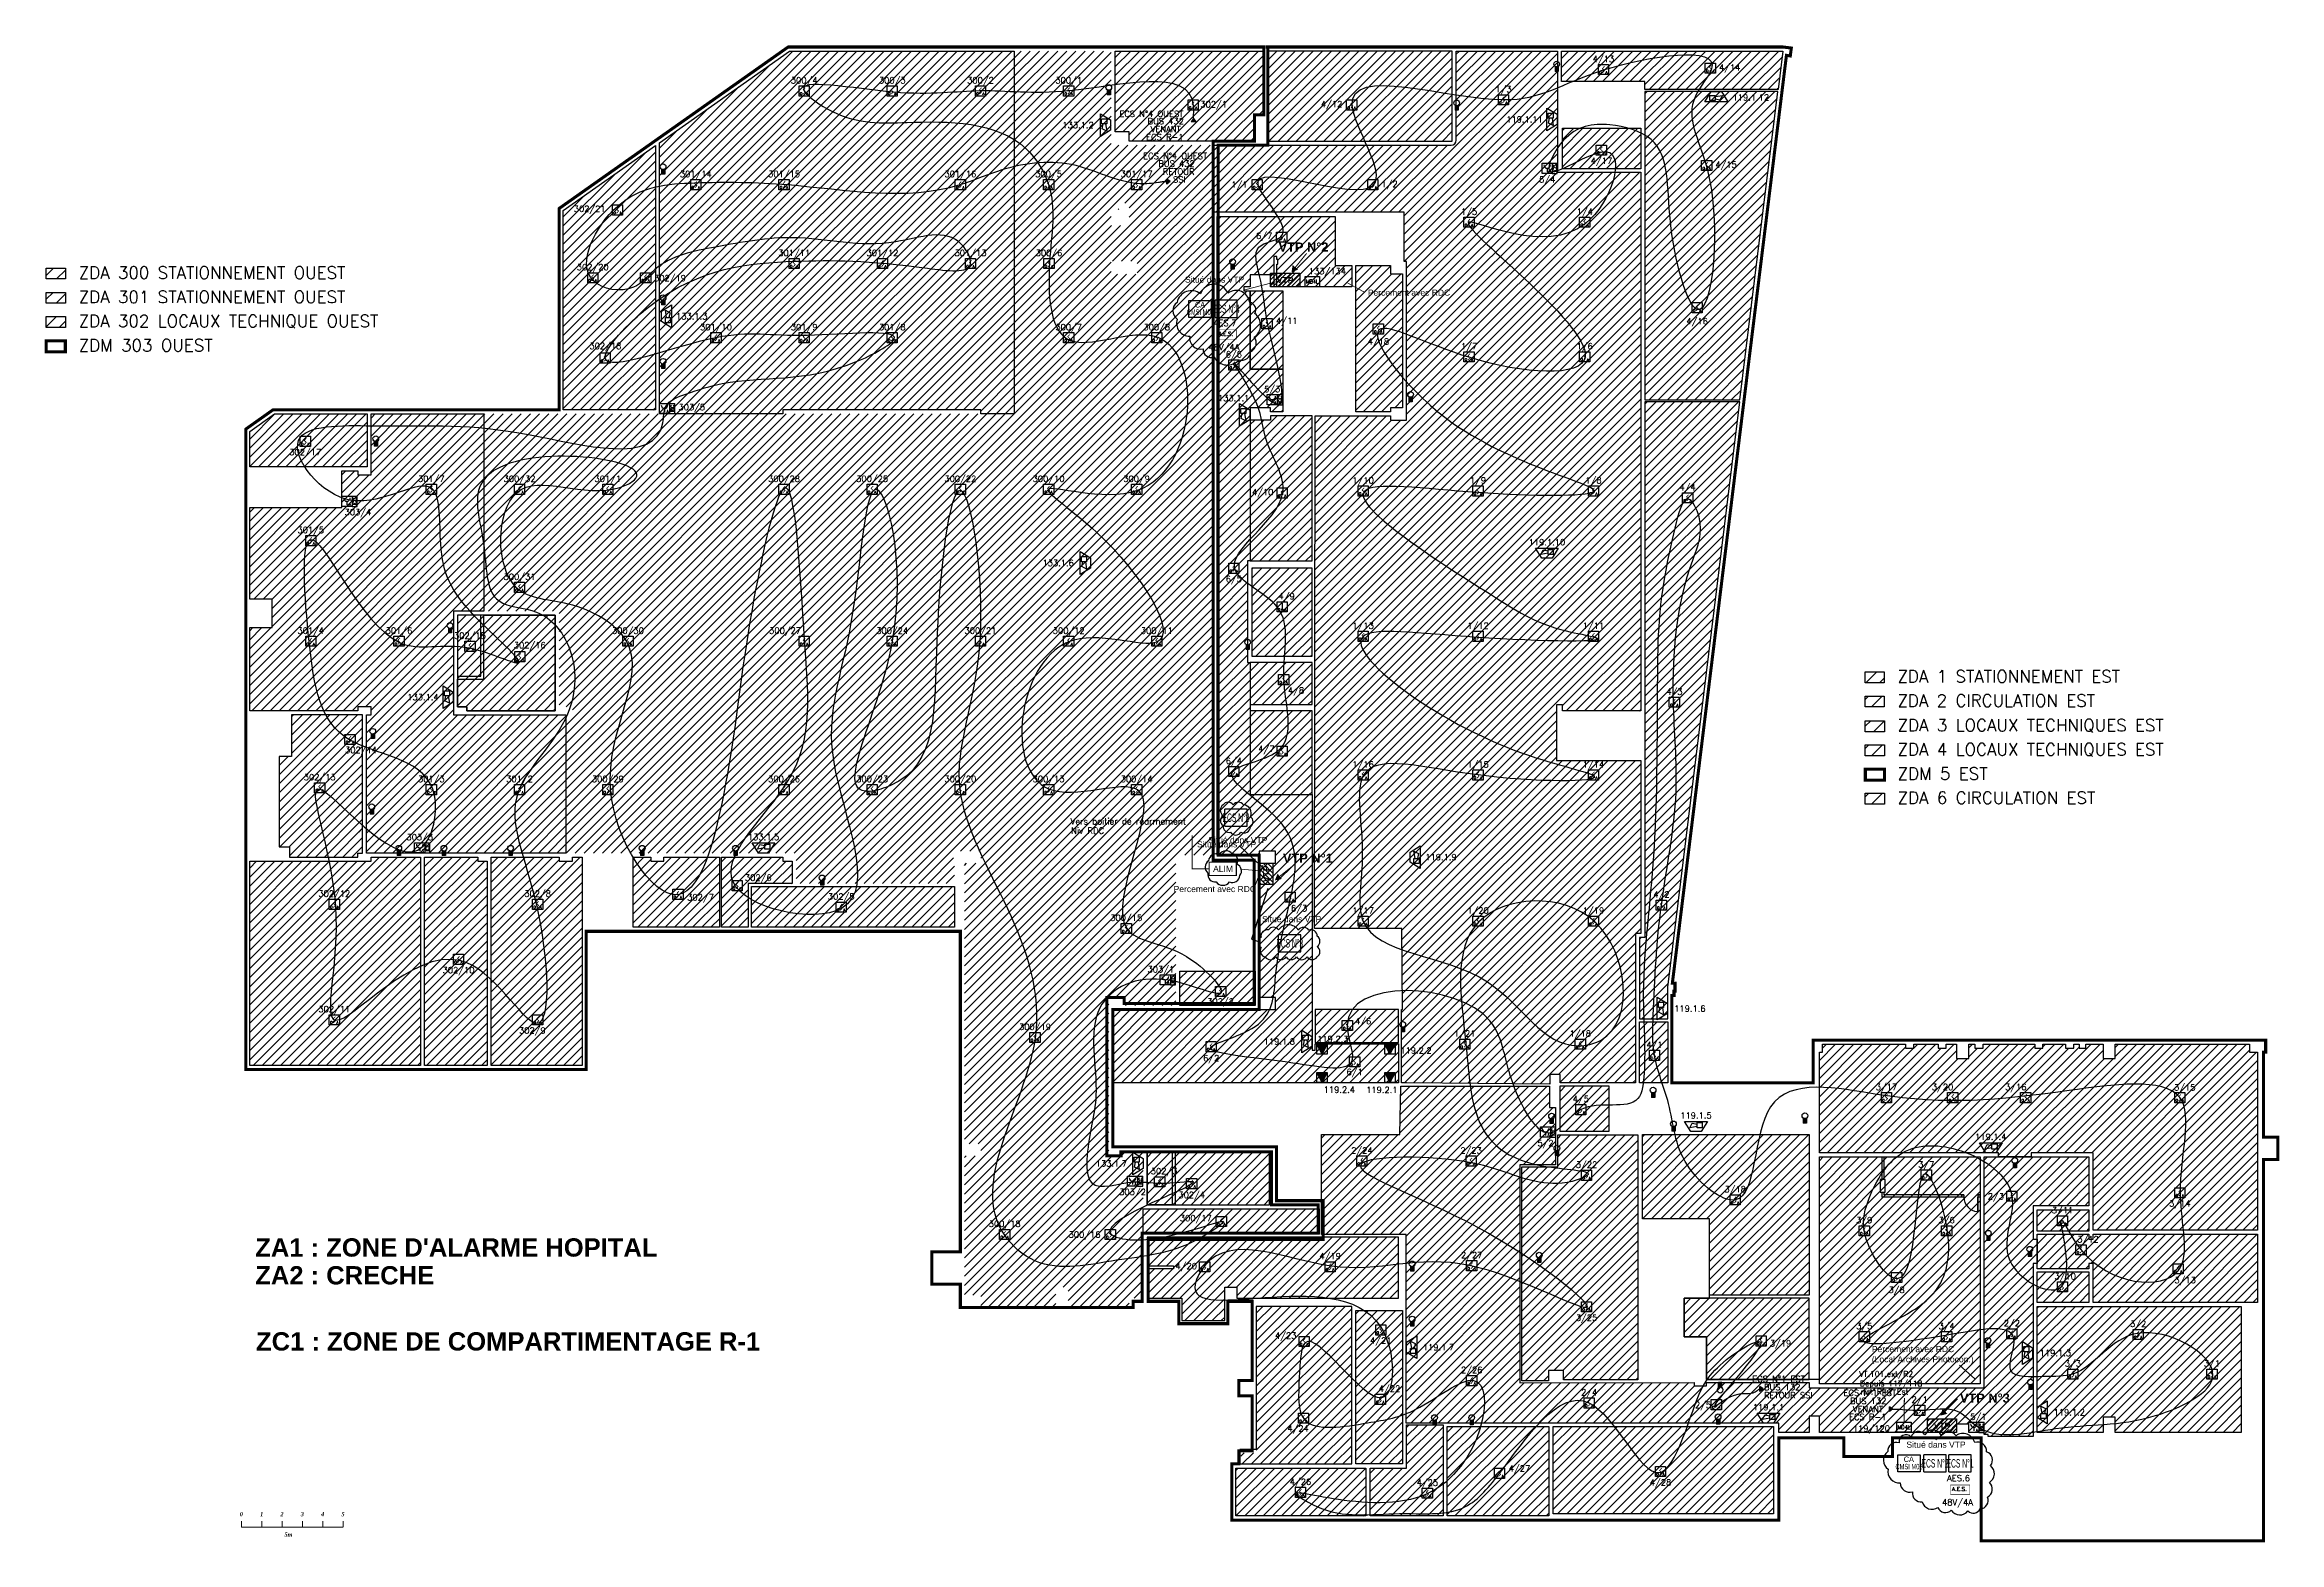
# Model space of a CAD drawing. Header units: millimetres. Extents: x 47 to 157, y 86 to 160.
import ezdxf
from ezdxf.enums import TextEntityAlignment as Align

# ---------------------------------------------------------------- set-up
doc = ezdxf.new("R2010")
doc.units = ezdxf.units.MM
doc.linetypes.add('CACHE2', pattern=[4.7625, 3.175, -1.5875])
for name, color, linetype in [('ATEIS MISE EN SECURITE', 7, 'Continuous'), ('ATEIS ZONES MES', 7, 'Continuous'), ('ECS', 5, 'Continuous'), ('JCC-ADRESSAGE', 6, 'Continuous'), ('JCC-CCF', 6, 'Continuous'), ('JCC-DECLENCHEUR MANUEL AVEC ISOLATEUR', 5, 'Continuous'), ('JCC-DIFFUSEUR SONORE', 3, 'Continuous'), ('JCC-ELEMENT DEPORTE_4 L DAS', 1, 'Continuous'), ('JCC-FILERIE SDI', 6, 'Continuous'), ('JCC-INDICATEUR ACTION', 1, 'Continuous'), ('JCC-LOCAUX', 4, 'Continuous'), ('JCC-OPTIQUE_A', 1, 'Continuous'), ('JCC-THERMOSTATIQUE_A', 1, 'Continuous'), ('JCC-UAE-SDI', 7, 'Continuous'), ('JCC-VENTOUSE_PCF', 1, 'Continuous'), ('JCC-VTP', 6, 'Continuous'), ('JCC-ZONING ZDA-ZDM', 5, 'Continuous'), ('SSI-CMSI', 3, 'Continuous')]:
    doc.layers.add(name, color=color, linetype=linetype)
doc.layers.add('JCC-ECS', color=6, linetype='Continuous', plot=False)
doc.layers.add('JCC-MD4L', color=1, linetype='Continuous', lineweight=0)
doc.styles.add('ARIAL', font='arial.ttf')
doc.styles.add('HELVL', font='ROMAND.SHX')
doc.styles.add('JOHNSON', font='')
doc.styles.add('LOCAUX', font='romans.shx', dxfattribs={"width": 0.75})
doc.styles.add('ROMANC', font='romanc')
doc.styles.add('ROMANC9', font='')
doc.styles.get("Standard").update_dxf_attribs({"font": 'romans.shx'})
doc.styles.add('TEXTE', font='romans.shx')
doc.styles.get('JOHNSON').set_extended_font_data('Arial', bold=True)
doc.styles.get('ROMANC9').set_extended_font_data('Times New Roman', italic=True, bold=True)
pattern_1 = [(45, (56.35646, 79.65538), (-0.2245064, 0.2245064), [])]
pattern_2 = [(45, (60.54856, 37.64443), (-0.3367596, 0.3367596), [])]

# ---------------------------------------------------------------- blocks, each defined once
blk = doc.blocks.new('ventouse PCF')
at = {"layer": 'JCC-VENTOUSE_PCF'}
blk.add_hatch(color=0, dxfattribs=at).paths.add_polyline_path([(0, -2.5), (2.5, 2.5), (-2.5, 2.5)])
at = {"layer": 'JCC-VENTOUSE_PCF', "color": 0}
for p, q in [((0, -2.5), (-2.5, 2.5)), ((2.5, 2.5), (0, -2.5))]:
    blk.add_line(p, q, dxfattribs=at)
blk.add_lwpolyline([(-2.5, 2.5), (2.5, 2.5), (2.5, -2.5), (-2.5, -2.5)], close=True, dxfattribs=at)
at = {"layer": 'JCC-ADRESSAGE', "style": 'TEXTE'}
blk.add_attdef('ADRESSE', text='', height=3, dxfattribs=at).set_placement((0, 5), align=Align.MIDDLE)
at = {"layer": 'JCC-LOCAUX', "style": 'LOCAUX', "width": 0.85, "flags": 8}
for p in [(0, 13.75), (0, 11.25), (0, 8.75)]:
    blk.add_attdef('PIECE', text='', height=1.75, dxfattribs=at).set_placement(p, align=Align.MIDDLE)
blk = doc.blocks.new('diffuseur sonore')
at = {"layer": 'JCC-DIFFUSEUR SONORE', "color": 0}
for p, q in [((-5.6, -2.5), (-2.5, 2.5)), ((-2.5, 2.5), (2.5, 2.5)), ((-0.6, 0), (3, 0.6)), ((3, 0.6), (1.8, -1.7)), ((2.5, 2.5), (5.6, -2.5)), ((5.6, -2.5), (-5.6, -2.5)), ((1.8, -1.7), (-0.6, -1.2))]:
    blk.add_line(p, q, dxfattribs=at)
blk.add_lwpolyline([(-3.1, 0.6), (-0.6, 0.6), (-0.6, -1.9), (-3.1, -1.9)], close=True, dxfattribs=at)
at = {"layer": 'JCC-ADRESSAGE', "style": 'TEXTE'}
blk.add_attdef('ADRESSE', text='', height=3, dxfattribs=at).set_placement((0, 5), align=Align.MIDDLE)
at = {"layer": 'JCC-LOCAUX', "style": 'LOCAUX', "width": 0.85, "flags": 8}
for p in [(0, 13.8), (0, 11.2), (0, 8.8)]:
    blk.add_attdef('PIECE', text='', height=1.75, dxfattribs=at).set_placement(p, align=Align.MIDDLE)
blk = doc.blocks.new('indicateur action')
at = {"layer": 'JCC-INDICATEUR ACTION'}
blk.add_hatch(color=0, dxfattribs=at).paths.add_polyline_path([(0.8, 0, -0.315344), (-0.8, 0), (-0.8, -2.5), (0.8, -2.5)])
at = {"layer": 'JCC-INDICATEUR ACTION', "color": 0}
for p, q in [((-0.8, 0), (-0.8, -2.5)), ((0.8, -2.5), (-0.8, -2.5)), ((0.8, 0), (0.8, -2.5))]:
    blk.add_line(p, q, dxfattribs=at)
blk.add_circle((0, 1.1), 1.4, dxfattribs=at)
at = {"layer": 'JCC-ADRESSAGE', "style": 'TEXTE'}
blk.add_attdef('ADRESSE', text='', height=3, dxfattribs=at).set_placement((0, 5), align=Align.MIDDLE)
at = {"layer": 'JCC-LOCAUX', "lineweight": 0, "style": 'LOCAUX', "width": 0.75, "flags": 8}
for p in [(0, 13.8), (0, 11.2), (0, 8.8)]:
    blk.add_attdef('PIECE', text='', height=1.75, dxfattribs=at).set_placement(p, align=Align.MIDDLE)
blk = doc.blocks.new('déclencheur manuel avec isolateur')
at = {"layer": 'JCC-DECLENCHEUR MANUEL AVEC ISOLATEUR', "color": 0}
for p, q in [((2.5, 2.5), (5, 2.5)), ((5, -2.5), (5, 2.5)), ((0, 0), (0, -1.7)), ((2.5, -2.5), (5, -2.5))]:
    blk.add_line(p, q, dxfattribs=at)
blk.add_lwpolyline([(-2.5, 2.5), (2.5, 2.5), (2.5, -2.5), (-2.5, -2.5)], close=True, dxfattribs=at)
blk.add_arc((0, 1.7), 1.66, 180, 0, dxfattribs=at)
at = {"layer": 'JCC-ADRESSAGE', "style": 'TEXTE'}
blk.add_attdef('ADRESSE', text='', height=3, dxfattribs=at).set_placement((0, 5), align=Align.MIDDLE)
at = {"layer": 'JCC-DECLENCHEUR MANUEL AVEC ISOLATEUR', "color": 0}
blk.add_text('ICC', height=1.67, rotation=90, dxfattribs=at).set_placement((3.8, 0), align=Align.MIDDLE_CENTER)
blk.add_text('A', height=1.25, dxfattribs=at).set_placement((1.5, -2), align=Align.CENTER)
at = {"layer": 'JCC-LOCAUX', "style": 'LOCAUX', "width": 0.85, "flags": 8}
for p in [(0, 13.8), (0, 11.2), (0, 8.8)]:
    blk.add_attdef('PIECE', text='', height=1.75, dxfattribs=at).set_placement(p, align=Align.MIDDLE)
blk = doc.blocks.new('optique_a')
at = {"layer": 'JCC-OPTIQUE_A', "color": 0}
blk.add_lwpolyline([(-2.5, 2.5), (2.5, 2.5), (2.5, -2.5), (-2.5, -2.5)], close=True, dxfattribs=at)
at = {"layer": 'JCC-OPTIQUE_A', "color": 0, "const_width": 0.385}
blk.add_lwpolyline([(0.5, 1.6), (-0.5, 0.5), (0.5, -0.5), (-0.5, -1.6)], dxfattribs=at)
at = {"layer": 'JCC-ADRESSAGE', "style": 'TEXTE'}
blk.add_attdef('ADRESSE', text='', height=3, dxfattribs=at).set_placement((0, 5), align=Align.MIDDLE)
at = {"layer": 'JCC-LOCAUX', "style": 'LOCAUX', "width": 0.85, "flags": 8}
for p in [(0, 13.8), (0, 11.2), (0, 8.8)]:
    blk.add_attdef('PIECE', text='', height=1.75, dxfattribs=at).set_placement(p, align=Align.MIDDLE)
at = {"layer": 'JCC-OPTIQUE_A', "color": 0}
for s, p in [('O', (-1.5, -2)), ('A', (1.5, -2))]:
    blk.add_text(s, height=1.25, dxfattribs=at).set_placement(p, align=Align.CENTER)
blk = doc.blocks.new('MD4L')
at = {"layer": 'JCC-ELEMENT DEPORTE_4 L DAS', "color": 0}
blk.add_lwpolyline([(-3.5, 2.5), (3.5, 2.5), (3.5, -2.5), (-3.5, -2.5)], close=True, dxfattribs=at)
at = {"layer": 'JCC-ADRESSAGE', "style": 'TEXTE'}
blk.add_attdef('ADRESSE', text='', height=3, dxfattribs=at).set_placement((0, 5), align=Align.MIDDLE)
at = {"layer": 'JCC-ELEMENT DEPORTE_4 L DAS', "color": 0, "width": 0.8}
blk.add_text('MD4L', height=2, dxfattribs=at).set_placement((0, 0), align=Align.MIDDLE_CENTER)
blk = doc.blocks.new('thermostatique_a')
at = {"layer": 'JCC-THERMOSTATIQUE_A'}
blk.add_hatch(color=0, dxfattribs=at).paths.add_polyline_path([(0.4, -1.4, 1), (-0.4, -1.4, 1)])
at = {"layer": 'JCC-THERMOSTATIQUE_A', "color": 0}
blk.add_line((0, 1.8), (0, -1), dxfattribs=at)
blk.add_lwpolyline([(-2.5, 2.5), (2.5, 2.5), (2.5, -2.5), (-2.5, -2.5)], close=True, dxfattribs=at)
blk.add_circle((0, -1.4), 0.378, dxfattribs=at)
at = {"layer": 'JCC-ADRESSAGE', "style": 'TEXTE'}
blk.add_attdef('ADRESSE', text='', height=3, dxfattribs=at).set_placement((0, 5), align=Align.MIDDLE)
at = {"layer": 'JCC-LOCAUX', "style": 'LOCAUX', "width": 0.75, "flags": 8}
for p in [(0, 13.8), (0, 11.2), (0, 8.8)]:
    blk.add_attdef('PIECE', text='', height=1.75, dxfattribs=at).set_placement(p, align=Align.MIDDLE)
at = {"layer": 'JCC-THERMOSTATIQUE_A', "color": 0}
for s, p in [('S', (-1.5, -2)), ('A', (1.5, -2))]:
    blk.add_text(s, height=1.25, dxfattribs=at).set_placement(p, align=Align.CENTER)
blk = doc.blocks.new('ECHELLE')
at = {"linetype": 'Continuous', "lineweight": 20}
for p, q in [((0, 3), (0, 0)), ((10, 0), (10, 3)), ((20, 0), (20, 3)), ((30, 0), (30, 3)), ((40, 0), (40, 3)), ((50, 0), (50, 3))]:
    blk.add_line(p, q, dxfattribs=at)
at = {"linetype": 'Continuous', "lineweight": 20, "const_width": 0.5, "flags": 128}
blk.add_lwpolyline([(0, 0), (50, 0)], dxfattribs=at)
at = {"linetype": 'Continuous', "style": 'ROMANC9'}
for s, p in [('0', (-0.8, 5.4)), ('1', (9.2, 5.4)), ('2', (19.2, 5.4)), ('3', (29.2, 5.4)), ('4', (39.2, 5.4)), ('5', (49.2, 5.4)), ('5m', (21.2, -4.6))]:
    blk.add_text(s, height=2, dxfattribs=at).set_placement(p)
blk = doc.blocks.new('A$C1C121AC5')
at = {"color": 4, "const_width": 0.275}
blk.add_lwpolyline([(0.1, 4.7), (9.6, 4.7), (9.6, 0.1), (0.1, 0.1)], close=True, dxfattribs=at)
at = {"color": 1, "linetype": 'Continuous', "style": 'ROMANC'}
blk.add_text('A.E.S.', height=1.92, dxfattribs=at).set_placement((0.9, 1.7))
blk = doc.blocks.new('ALIM')
at = {"color": 4, "linetype": 'Continuous', "const_width": 0.291}
blk.add_lwpolyline([(0, 3.25), (0, 0), (6.65, 0), (6.65, 3.25)], close=True, dxfattribs=at)
at = {"color": 1, "linetype": 'Continuous', "insert": (0, 2.37), "char_height": 1.5, "attachment_point": 1}
blk.add_mtext_dynamic_manual_height_columns('\\pi0.9577;{\\fArial|b0|i0|c0|p34;ALIM}', width=6.6477, gutter_width=0.1, heights=[0], dxfattribs=at)

msp = doc.modelspace()

# ---------------------------------------------------------------- hatches: boundary and pattern name
at = {"layer": 'JCC-FILERIE SDI'}
for color, points in [(4, [(103.23, 156.04), (103.12, 155.88), (103.35, 155.88)]), (4, [(102.08, 152.94), (101.92, 153.06), (101.92, 152.82)]), (256, [(131.24, 93.55), (131.08, 93.67), (131.08, 93.43)]), (256, [(137.61, 92.56), (137.46, 92.67), (137.46, 92.44)])]:
    msp.add_hatch(color=color, dxfattribs=at).paths.add_polyline_path(points)
at = {"layer": 'JCC-VTP'}
h = msp.add_hatch(dxfattribs=at)
h.set_pattern_fill('ANSI31', color=256, scale=0.05, style=0)
h.set_pattern_definition([(45, (-195.64773, 79.37841), (-0.1122532, 0.1122532), [])])
h.paths.add_polyline_path([(108.45, 148.44), (107.01, 148.44), (107.01, 147.77), (108.45, 147.77)])
h.paths.add_polyline_path([(107.24, 147.88), (108.21, 147.88), (108.21, 148.33), (107.24, 148.33)], flags=24)
for points in [[(108.32, 148.62), (108.12, 148.79), (108.08, 148.52)], [(107.27, 118.6), (107.53, 118.65), (107.37, 118.85)], [(140.26, 92.34), (140.08, 92.53), (140, 92.27)]]:
    msp.add_hatch(color=256, dxfattribs=at).paths.add_polyline_path(points)
h = msp.add_hatch(dxfattribs=at)
h.set_pattern_fill('ANSI31', color=256, scale=0.05, angle=90, style=0)
h.set_pattern_definition([(135, (55.02719, 79.65538), (-0.1122532, -0.1122532), [])])
h.paths.add_polyline_path([(107.13, 119.41), (106.46, 119.41), (106.46, 118.37), (107.13, 118.37)])
h.paths.add_polyline_path([(107.02, 118.4), (107.02, 119.37), (106.57, 119.37), (106.57, 118.4)], flags=24)
h = msp.add_hatch(dxfattribs=at)
h.set_pattern_fill('ANSI31', color=256, scale=0.05, style=0)
h.set_pattern_definition([(45, (-163.33774, 23.01434), (-0.1122532, 0.1122532), [])])
h.paths.add_polyline_path([(140.76, 92.08), (139.32, 92.08), (139.32, 91.41), (140.76, 91.41)])
h.paths.add_polyline_path([(139.55, 91.52), (140.52, 91.52), (140.52, 91.97), (139.55, 91.97)], flags=24)
at = {"layer": 'JCC-ZONING ZDA-ZDM'}
h = msp.add_hatch(dxfattribs=at)
h.set_pattern_fill('ANSI31', color=31, scale=0.1, style=0)
h.set_pattern_definition(pattern_1)
h.paths.add_polyline_path([(100.75, 105.21), (100.75, 98.01), (100.06, 98.01), (100.06, 97.56), (97.06, 97.56), (97.06, 98.56), (96.46, 98.56), (96.46, 97.56), (92.76, 97.56), (92.76, 98.16), (91.96, 98.16), (91.96, 105.01), (92.76, 105.01), (92.76, 105.61), (91.96, 105.61), (91.96, 119.41), (92.76, 119.41), (92.76, 120.01), (91.43, 120.01), (91.43, 119.41), (91.48, 119.41), (91.48, 118.41), (83.68, 118.41), (83.68, 119.91), (72.36, 119.91), (72.36, 126.71), (72.68, 126.71), (72.68, 127.11), (72.03, 127.11), (72.03, 131.81), (68.33, 131.81), (68.33, 141.51), (94.41, 141.51), (94.41, 159.36), (99.18, 159.36), (99.18, 148.38), (104.19, 148.38), (104.19, 119.81), (102.36, 119.81), (102.36, 112.41), (99.81, 112.41), (99.81, 112.81), (99.06, 112.81), (99.06, 105.01), (99.66, 105.01), (99.66, 105.21)])
h = msp.add_hatch(dxfattribs=at)
h.set_pattern_fill('ANSI31', color=66, scale=0.1, style=0)
h.set_pattern_definition(pattern_1)
h.paths.add_polyline_path([(94.41, 159.36), (94.41, 141.51), (92.76, 141.51), (92.76, 141.71), (83.03, 141.71), (83.03, 141.51), (76.96, 141.51), (76.96, 154.85), (83.36, 159.36)])
h = msp.add_hatch(dxfattribs=at)
h.set_pattern_fill('ANSI31', color=256, scale=0.1, style=0)
h.set_pattern_definition(pattern_1)
h.paths.add_polyline_path([(106.68, 159.36), (106.68, 156.23), (106.23, 156.23), (106.23, 154.93), (100.06, 154.93), (100.06, 155.38), (99.38, 155.38), (99.38, 159.36)])
h = msp.add_hatch(dxfattribs=at)
h.set_pattern_fill('ANSI31', color=25, scale=0.1, style=0)
h.set_pattern_definition(pattern_1)
edge = h.paths.add_edge_path()
edge.add_line((104.19, 151.43), (104.19, 154.73))
edge.add_line((104.19, 154.73), (115.9, 154.73))
edge.add_arc((115.9, 154.98), 0.25, 270, 359.9974)
edge.add_line((116.15, 154.98), (116.15, 155.88))
edge.add_line((116.15, 155.88), (116.15, 157.38))
edge.add_line((116.15, 157.38), (116.15, 159.36))
edge.add_line((116.15, 159.36), (121.13, 159.36))
edge.add_line((121.13, 159.36), (121.13, 157.86))
edge.add_line((121.13, 157.86), (121.13, 153.41))
edge.add_line((121.13, 153.41), (125.23, 153.41))
edge.add_line((125.23, 153.41), (125.23, 126.9))
edge.add_line((125.23, 126.9), (121.38, 126.9))
edge.add_line((121.38, 126.9), (121.38, 127.2))
edge.add_line((121.38, 127.2), (121.08, 127.2))
edge.add_line((121.08, 127.2), (121.08, 124.47))
edge.add_line((121.08, 124.47), (125.23, 124.47))
edge.add_line((125.23, 124.47), (125.23, 115.96))
edge.add_line((125.23, 115.96), (124.96, 115.96))
edge.add_line((124.96, 115.96), (124.96, 108.61))
edge.add_line((124.96, 108.61), (121.26, 108.61))
edge.add_line((121.26, 108.61), (121.26, 109.01))
edge.add_line((121.26, 109.01), (120.76, 109.01))
edge.add_line((120.76, 109.01), (120.76, 108.55))
edge.add_line((120.76, 108.55), (113.71, 108.61))
edge.add_line((113.71, 108.61), (113.46, 108.61))
edge.add_line((113.46, 108.61), (113.46, 112.21))
edge.add_line((113.46, 112.21), (113.51, 112.21))
edge.add_line((113.51, 112.21), (113.48, 116.2))
edge.add_line((113.48, 116.2), (109.18, 116.2))
edge.add_line((109.18, 116.2), (109.21, 141.41))
edge.add_line((109.21, 141.41), (112.91, 141.41))
edge.add_line((112.91, 141.41), (112.91, 141.21))
edge.add_line((112.91, 141.21), (113.71, 141.21))
edge.add_line((113.71, 141.21), (113.71, 149.01))
edge.add_line((113.71, 149.01), (113.59, 149.01))
edge.add_line((113.59, 149.01), (113.59, 151.43))
edge.add_line((113.59, 151.43), (104.19, 151.43))
h = msp.add_hatch(dxfattribs=at)
h.set_pattern_fill('ANSI31', color=4, scale=0.1, style=0)
h.set_pattern_definition(pattern_1)
h.paths.add_polyline_path([(107.01, 141.21), (106.01, 141.21), (106.01, 134.28), (109.06, 134.28), (109.06, 141.21), (109.06, 141.41), (107.01, 141.41)])
h.paths.add_polyline_path([(106.09, 129.59), (109.06, 129.59), (109.06, 133.93), (106.09, 133.93)])
h.paths.add_polyline_path([(106.01, 127.21), (109.06, 127.21), (109.06, 129.29), (106.01, 129.29)])
h.paths.add_polyline_path([(106.01, 122.79), (109.06, 122.79), (109.06, 126.91), (106.01, 126.91)])
h.paths.add_polyline_path([(132.21, 159.36), (131.98, 157.47), (125.43, 157.47), (125.43, 157.86), (121.33, 157.86), (121.33, 159.36)])
h.paths.add_polyline_path([(106.88, 154.93), (115.95, 154.93), (115.95, 159.36), (106.88, 159.36)])
h.paths.add_polyline_path([(121.26, 108.46), (123.66, 108.46), (123.66, 106.21), (121.26, 106.21)])
h.paths.add_polyline_path([(106.01, 147.57), (107.62, 147.57), (107.62, 143.71), (106.01, 143.71)])
h.paths.add_polyline_path([(113.51, 141.81), (112.91, 141.81), (112.91, 141.61), (111.21, 141.61), (111.21, 148.81), (112.91, 148.81), (112.91, 148.41), (113.51, 148.41)])
h = msp.add_hatch(dxfattribs=at)
h.set_pattern_fill('ANSI31', color=4, scale=0.1, style=0)
h.set_pattern_definition(pattern_1)
edge = h.paths.add_edge_path()
edge.add_line((131.97, 157.37), (125.43, 157.37))
edge.add_line((125.43, 157.37), (125.43, 142.2))
edge.add_line((125.43, 142.2), (130.1, 142.2))
edge.add_line((130.1, 142.2), (131.97, 157.37))
edge = h.paths.add_edge_path()
edge.add_line((130.09, 142.1), (125.43, 142.1))
edge.add_line((125.43, 142.1), (125.43, 115.76))
edge.add_line((125.43, 115.76), (125.16, 115.76))
edge.add_line((125.16, 115.76), (125.16, 111.76))
edge.add_line((125.16, 111.76), (126.56, 111.76))
edge.add_line((126.56, 111.76), (126.56, 113.31))
edge.add_line((126.56, 113.31), (130.09, 142.1))
h.paths.add_polyline_path([(126.56, 108.61), (125.16, 108.61), (125.16, 111.61), (126.56, 111.61)])
h = msp.add_hatch(dxfattribs=at)
h.set_pattern_fill('ANSI31', color=4, scale=0.1, style=0)
h.set_pattern_definition(pattern_1)
h.paths.add_polyline_path([(121.38, 155.56), (125.23, 155.56), (125.23, 153.56), (121.38, 153.56)])
h = msp.add_hatch(dxfattribs=at)
h.set_pattern_fill('ANSI31', color=256, scale=0.1, style=0)
h.set_pattern_definition(pattern_1)
h.paths.add_polyline_path([(76.76, 154.71), (76.76, 141.71), (72.23, 141.71), (72.23, 151.52)])
h.paths.add_polyline_path([(58.02, 141.51), (62.58, 141.51), (62.58, 138.91), (56.81, 138.91), (56.81, 140.65)])
edge = h.paths.add_edge_path()
edge.add_line((62.36, 126.71), (62.36, 119.91))
edge.add_line((62.36, 119.91), (62.13, 119.91))
edge.add_line((62.13, 119.91), (62.13, 119.71))
h = msp.add_hatch(dxfattribs=at)
h.set_pattern_fill('ANSI31', color=66, scale=0.1, style=0)
h.set_pattern_definition(pattern_1)
edge = h.paths.add_edge_path()
edge.add_line((99.56, 151.63), (99.56, 151.56))
edge.add_line((99.56, 151.56), (99.18, 151.56))
edge.add_line((99.18, 151.56), (99.18, 154.73))
edge.add_line((99.18, 154.73), (104.19, 154.73))
edge.add_line((104.19, 154.73), (104.19, 148.38))
edge.add_line((104.19, 148.38), (100.46, 148.38))
edge.add_line((100.46, 148.38), (100.46, 149.03))
edge.add_line((100.46, 149.03), (99.18, 149.03))
edge.add_line((99.18, 149.03), (99.18, 150.78))
edge.add_line((99.18, 150.78), (100.06, 150.78))
edge.add_line((100.06, 150.78), (100.06, 151.56))
edge.add_line((100.06, 151.56), (100.06, 151.63))
edge.add_arc((99.81, 151.63), 0.25, 0, 180)
h = msp.add_hatch(dxfattribs=at)
h.set_pattern_fill('ANSI31', color=3, scale=0.1, style=0)
h.set_pattern_definition(pattern_1)
edge = h.paths.add_edge_path()
edge.add_line((106.01, 134.28), (105.89, 134.28))
edge.add_line((105.89, 134.28), (105.89, 129.29))
edge.add_line((105.89, 129.29), (106.01, 129.29))
edge.add_line((106.01, 129.29), (106.01, 122.79))
edge.add_line((106.01, 122.79), (109.06, 122.79))
edge.add_line((109.06, 122.79), (109.06, 112.81))
edge.add_line((109.06, 112.81), (109.06, 110.21))
edge.add_line((109.06, 110.21), (109.21, 110.21))
edge.add_line((109.21, 110.21), (109.21, 110.52))
edge.add_line((109.21, 110.52), (113.31, 110.52))
edge.add_line((113.31, 110.52), (113.31, 108.61))
edge.add_line((113.31, 108.61), (109.06, 108.61))
edge.add_line((109.06, 108.61), (99.26, 108.61))
edge.add_line((99.26, 108.61), (99.26, 112.21))
edge.add_line((99.26, 112.21), (106.26, 112.21))
edge.add_line((106.26, 112.21), (107.26, 112.21))
edge.add_line((107.26, 112.21), (107.26, 112.81))
edge.add_line((107.26, 112.81), (106.46, 112.81))
edge.add_line((106.46, 112.81), (106.46, 119.41))
edge.add_line((106.46, 119.41), (107.26, 119.41))
edge.add_line((107.26, 119.41), (107.26, 120.01))
edge.add_line((107.26, 120.01), (106.46, 120.01))
edge.add_line((106.46, 120.01), (106.46, 119.81))
edge.add_line((106.46, 119.81), (104.39, 119.81))
edge.add_line((104.39, 119.81), (104.39, 151.23))
edge.add_line((104.39, 151.23), (110.19, 151.23))
edge.add_line((110.19, 151.23), (110.19, 148.81))
edge.add_line((110.19, 148.81), (111.01, 148.81))
edge.add_line((111.01, 148.81), (111.01, 147.77))
edge.add_line((111.01, 147.77), (107.32, 147.77))
edge.add_line((107.32, 147.77), (107.32, 148.88))
edge.add_line((107.32, 148.88), (107.37, 148.88))
edge.add_line((107.37, 148.88), (107.37, 149.11))
edge.add_line((107.37, 149.11), (107.32, 149.11))
edge.add_line((107.32, 149.11), (107.32, 149.25))
edge.add_line((107.32, 149.25), (107.17, 149.25))
edge.add_line((107.17, 149.25), (107.17, 147.77))
edge.add_line((107.17, 147.77), (107.01, 147.77))
edge.add_line((107.01, 147.77), (107.01, 148.35))
edge.add_line((107.01, 148.35), (106.01, 148.35))
edge.add_line((106.01, 148.35), (106.01, 147.77))
edge.add_line((106.01, 147.77), (105.71, 147.77))
edge.add_line((105.71, 147.77), (105.71, 147.57))
edge.add_line((105.71, 147.57), (106.01, 147.57))
edge.add_line((106.01, 147.57), (106.01, 143.71))
edge.add_line((106.01, 143.71), (107.62, 143.71))
edge.add_line((107.62, 143.71), (107.62, 141.61))
edge.add_line((107.62, 141.61), (107.01, 141.61))
edge.add_line((107.01, 141.61), (107.01, 141.81))
edge.add_line((107.01, 141.81), (106.01, 141.81))
edge.add_line((106.01, 141.81), (106.01, 134.28))
h = msp.add_hatch(dxfattribs=at)
h.set_pattern_fill('ANSI31', color=31, scale=0.15, style=0)
h.set_pattern_definition([(45, (37.26115, -53.84743), (-0.3367596, 0.3367596), [])])
h.paths.add_polyline_path([(46.8, 148.68), (47.74, 148.68), (47.74, 148.15), (46.8, 148.15)])
h = msp.add_hatch(dxfattribs=at)
h.set_pattern_fill('ANSI31', color=66, scale=0.15, style=0)
h.set_pattern_definition(pattern_2)
h.paths.add_polyline_path([(46.8, 147.49), (47.74, 147.49), (47.74, 146.96), (46.8, 146.96)])
h = msp.add_hatch(dxfattribs=at)
h.set_pattern_fill('ANSI31', color=256, scale=0.15, style=0)
h.set_pattern_definition(pattern_2)
h.paths.add_polyline_path([(46.8, 146.3), (47.74, 146.3), (47.74, 145.76), (46.8, 145.76)])
h = msp.add_hatch(dxfattribs=at)
h.set_pattern_fill('ANSI31', color=66, scale=0.1, style=0)
h.set_pattern_definition(pattern_1)
edge = h.paths.add_edge_path()
edge.add_line((72.36, 119.91), (62.56, 119.91))
edge.add_line((62.56, 119.91), (62.56, 126.71))
edge.add_line((62.56, 126.71), (62.78, 126.71))
edge.add_line((62.78, 126.71), (62.78, 127.11))
edge.add_line((62.78, 127.11), (62.13, 127.11))
edge.add_line((62.13, 127.11), (62.13, 126.91))
edge.add_line((62.13, 126.91), (56.81, 126.91))
edge.add_line((56.81, 126.91), (56.81, 131))
edge.add_line((56.81, 131), (57.91, 131))
edge.add_line((57.91, 131), (57.91, 132.4))
edge.add_line((57.91, 132.4), (56.81, 132.4))
edge.add_line((56.81, 132.4), (56.81, 136.91))
edge.add_line((56.81, 136.91), (61.34, 136.91))
edge.add_line((61.34, 136.91), (61.34, 138.71))
edge.add_line((61.34, 138.71), (62.13, 138.71))
edge.add_line((62.13, 138.71), (62.13, 138.51))
edge.add_line((62.13, 138.51), (62.78, 138.51))
edge.add_line((62.78, 138.51), (62.78, 141.51))
edge.add_line((62.78, 141.51), (68.33, 141.51))
edge.add_line((68.33, 141.51), (68.33, 131.81))
edge.add_line((68.33, 131.81), (66.83, 131.81))
edge.add_line((66.83, 131.81), (66.83, 126.71))
edge.add_line((66.83, 126.71), (72.36, 126.71))
edge.add_line((72.36, 126.71), (72.36, 119.91))
h = msp.add_hatch(dxfattribs=at)
h.set_pattern_fill('ANSI31', color=256, scale=0.1, style=0)
h.set_pattern_definition(pattern_1)
h.paths.add_polyline_path([(71.83, 126.91), (71.83, 131.61), (67.03, 131.61), (67.03, 127.11), (67.48, 127.11), (67.48, 126.91)])
h = msp.add_hatch(dxfattribs=at)
h.set_pattern_fill('ANSI31', color=25, scale=0.15, style=0)
h.set_pattern_definition([(45, (19.16913, 16.54694), (-0.3367596, 0.3367596), [])])
h.paths.add_polyline_path([(136.26, 128.82), (137.2, 128.82), (137.2, 128.29), (136.26, 128.29)])
h = msp.add_hatch(dxfattribs=at)
h.set_pattern_fill('ANSI31', color=1, scale=0.15, style=0)
h.set_pattern_definition([(45, (5.0651, -143.8232), (-0.3367596, 0.3367596), [])])
h.paths.add_polyline_path([(136.26, 127.63), (137.2, 127.63), (137.2, 127.1), (136.26, 127.1)])
h = msp.add_hatch(dxfattribs=at)
h.set_pattern_fill('ANSI31', color=256, scale=0.1, style=0)
h.set_pattern_definition(pattern_1)
h.paths.add_polyline_path([(62.36, 126.71), (58.86, 126.71), (58.86, 124.66), (58.26, 124.66), (58.26, 120.21), (58.76, 120.21), (58.76, 119.71), (62.13, 119.71), (62.13, 119.91), (62.36, 119.91)])
h.paths.add_polyline_path([(65.41, 109.46), (65.41, 119.71), (68.03, 119.71), (68.03, 119.51), (68.48, 119.51), (68.48, 109.46)])
h.paths.add_polyline_path([(68.68, 109.46), (68.68, 119.51), (68.68, 119.71), (72.03, 119.71), (72.03, 119.51), (72.68, 119.51), (72.68, 119.71), (73.16, 119.71), (73.16, 109.46)])
edge = h.paths.add_edge_path()
edge.add_line((58.76, 119.51), (62.13, 119.51))
edge.add_line((62.13, 119.51), (62.78, 119.51))
edge.add_line((62.78, 119.51), (62.78, 119.71))
edge.add_line((62.78, 119.71), (65.21, 119.71))
edge.add_line((65.21, 119.71), (65.21, 109.46))
edge.add_line((65.21, 109.46), (56.81, 109.46))
edge.add_line((56.81, 109.46), (56.81, 119.51))
edge.add_line((56.81, 119.51), (58.11, 119.51))
edge.add_line((58.11, 119.51), (58.26, 119.51))
edge.add_line((58.26, 119.51), (58.76, 119.51))
h = msp.add_hatch(dxfattribs=at)
h.set_pattern_fill('ANSI31', color=201, scale=0.15, style=0)
h.set_pattern_definition([(45, (19.16913, 17.809), (-0.3367596, 0.3367596), [])])
h.paths.add_polyline_path([(136.27, 126.42), (137.21, 126.42), (137.21, 125.88), (136.27, 125.88)])
h = msp.add_hatch(dxfattribs=at)
h.set_pattern_fill('ANSI31', color=4, scale=0.15, style=0)
h.set_pattern_definition([(45, (5.076, -146.2301), (-0.3367596, 0.3367596), [])])
h.paths.add_polyline_path([(136.27, 125.23), (137.21, 125.23), (137.21, 124.69), (136.27, 124.69)])
h = msp.add_hatch(dxfattribs=at)
h.set_pattern_fill('ANSI31', color=3, scale=0.15, style=0)
h.set_pattern_definition([(45, (5.076, -148.61063), (-0.3367596, 0.3367596), [])])
h.paths.add_polyline_path([(136.27, 122.85), (137.21, 122.85), (137.21, 122.31), (136.27, 122.31)])
h = msp.add_hatch(dxfattribs=at)
h.set_pattern_fill('ANSI31', color=256, scale=0.1, style=0)
h.set_pattern_definition(pattern_1)
h.paths.add_polyline_path([(79.91, 116.26), (79.91, 119.71), (77.18, 119.71), (77.18, 119.51), (76.53, 119.51), (76.53, 119.7), (75.66, 119.71), (75.66, 116.26)])
h.paths.add_polyline_path([(81.48, 118.26), (81.48, 116.26), (91.48, 116.26), (91.48, 118.26)])
h.paths.add_polyline_path([(81.33, 116.26), (81.33, 118.41), (83.48, 118.41), (83.48, 119.51), (83.03, 119.51), (83.03, 119.71), (80.01, 119.71), (80.01, 116.26)])
h = msp.add_hatch(dxfattribs=at)
h.set_pattern_fill('ANSI31', color=5, scale=0.1, style=0)
h.set_pattern_definition(pattern_1)
h.paths.add_polyline_path([(102.56, 114.1), (106.26, 114.1), (106.26, 112.41), (102.56, 112.41)])
h = msp.add_hatch(dxfattribs=at)
h.set_pattern_fill('ANSI31', color=4, scale=0.1, style=0)
h.set_pattern_definition(pattern_1)
h.paths.add_polyline_path([(109.21, 110.59), (113.31, 110.59), (113.31, 112.21), (109.21, 112.21)])
h = msp.add_hatch(dxfattribs=at)
h.set_pattern_fill('ANSI31', color=201, scale=0.1, style=0)
h.set_pattern_definition(pattern_1)
h.paths.add_polyline_path([(155.56, 101.36), (147.47, 101.36), (147.47, 102.36), (147.47, 105.16), (144.42, 105.16), (144.42, 104.96), (142.82, 104.96), (142.82, 105.16), (141.92, 105.16), (134.01, 105.16), (134.01, 106.21), (134.01, 110.11), (134.16, 110.11), (134.16, 110.51), (138.25, 110.51), (138.25, 110.31), (138.65, 110.31), (138.65, 110.51), (139.85, 110.51), (139.85, 110.31), (140.25, 110.31), (140.25, 110.51), (140.76, 110.51), (140.76, 109.81), (141.36, 109.81), (141.36, 110.51), (141.66, 110.51), (141.66, 110.31), (142.06, 110.31), (142.06, 110.51), (144.6, 110.51), (144.6, 110.31), (145, 110.31), (145, 110.51), (146.12, 110.51), (146.12, 110.31), (146.52, 110.31), (146.52, 110.51), (146.78, 110.51), (146.78, 110.31), (147.12, 110.31), (147.12, 110.51), (147.96, 110.51), (147.96, 109.81), (148.56, 109.81), (148.56, 110.51), (155.16, 110.51), (155.16, 110.11), (155.56, 110.11)])
h.paths.add_polyline_path([(134.01, 104.96), (141.92, 104.96), (141.92, 93.8), (134.01, 93.8)])
h.paths.add_polyline_path([(144.72, 102.36), (147.27, 102.36), (147.27, 101.31), (144.72, 101.31)])
h.paths.add_polyline_path([(147.27, 100.92), (147.47, 100.92), (147.47, 101.16), (155.56, 101.16), (155.56, 97.81), (147.47, 97.81), (147.47, 99.72), (147.27, 99.72), (147.27, 99.46), (144.72, 99.46), (144.72, 101.16), (147.27, 101.16)])
h.paths.add_polyline_path([(144.72, 99.31), (147.27, 99.31), (147.27, 97.81), (144.72, 97.81)], flags=17)
h.paths.add_polyline_path([(154.76, 91.41), (148.56, 91.41), (148.56, 92.16), (147.96, 92.16), (147.96, 91.41), (144.72, 91.41), (144.72, 97.61), (154.76, 97.61)])
h = msp.add_hatch(dxfattribs=at)
h.set_pattern_fill('ANSI31', color=1, scale=0.1, style=0)
h.set_pattern_definition(pattern_1)
h.paths.add_polyline_path([(144.52, 99.72), (144.52, 94.68), (144.52, 91.21), (142.32, 91.21), (142.32, 91.31), (142.12, 91.31), (142.12, 91.41), (141.36, 91.41), (141.36, 91.81), (140.76, 91.81), (140.76, 91.41), (134.01, 91.41), (134.01, 92.21), (133.51, 92.21), (133.51, 91.41), (132.01, 91.41), (132.01, 91.86), (113.68, 91.86), (113.68, 93.86), (113.68, 101.15), (109.53, 101.15), (109.53, 106.06), (113.38, 106.06), (113.43, 108.45), (120.73, 108.45), (120.73, 107.4), (121.03, 107.4), (121.03, 104.58), (119.28, 104.58), (119.28, 93.85), (127.86, 93.86), (127.86, 93.7), (128.46, 93.7), (128.46, 93.86), (133.51, 93.86), (133.51, 93.61), (142.12, 93.61), (142.12, 104.96), (147.27, 104.96), (147.27, 102.56), (144.52, 102.56), (144.52, 100.92), (144.72, 100.92), (144.72, 99.72)])
h = msp.add_hatch(dxfattribs=at)
h.set_pattern_fill('ANSI31', color=201, scale=0.1)
h.paths.add_polyline_path([(125.08, 106.05), (125.08, 94), (121.43, 94), (121.43, 94.45), (120.68, 94.45), (120.68, 93.95), (119.38, 93.95), (119.38, 104.48), (121.14, 104.48), (121.14, 106.05)])
h = msp.add_hatch(dxfattribs=at)
h.set_pattern_fill('ANSI31', color=201, scale=0.1, style=0)
h.set_pattern_definition(pattern_1)
h.paths.add_polyline_path([(128.61, 101.91), (128.61, 98.16), (133.51, 98.16), (133.51, 106.06), (125.31, 106.06), (125.31, 101.91)])
h = msp.add_hatch(dxfattribs=at)
h.set_pattern_fill('ANSI31', color=5, scale=0.1, style=0)
h.set_pattern_definition(pattern_1)
h.paths.add_polyline_path([(106.97, 102.61), (106.97, 105.21), (100.95, 105.21), (100.95, 102.61)])
h = msp.add_hatch(dxfattribs=at)
h.set_pattern_fill('ANSI31', color=31, scale=0.1, style=0)
h.set_pattern_definition(pattern_1)
h.paths.add_polyline_path([(100.75, 102.41), (109.41, 102.41), (109.41, 101.16), (100.75, 101.16)])
h = msp.add_hatch(dxfattribs=at)
h.set_pattern_fill('ANSI31', color=4, scale=0.1, style=0)
h.set_pattern_definition(pattern_1)
h.paths.add_polyline_path([(100.95, 98.01), (102.66, 98.01), (102.66, 96.91), (104.76, 96.91), (104.76, 98.56), (105.36, 98.56), (105.36, 98.01), (113.31, 98.01), (113.31, 101.01), (100.95, 101.01), (100.95, 99.61), (102.25, 99.61), (102.25, 99.46), (100.95, 99.46)])
h = msp.add_hatch(dxfattribs=at)
h.set_pattern_fill('ANSI31', color=201, scale=0.1, style=0)
h.set_pattern_definition(pattern_1)
h.paths.add_polyline_path([(128.46, 98.01), (127.36, 98.01), (127.36, 96.11), (128.46, 96.11), (128.46, 94.01), (133.51, 94.01), (133.51, 98.01)])
h = msp.add_hatch(dxfattribs=at)
h.set_pattern_fill('ANSI31', color=4, scale=0.1, style=0)
h.set_pattern_definition(pattern_1)
h.paths.add_polyline_path([(111.21, 97.41), (113.51, 97.41), (113.51, 89.86), (111.21, 89.86)])
h.paths.add_polyline_path([(115.51, 89.66), (115.51, 87.3), (111.91, 87.3), (111.91, 89.66), (113.71, 89.66), (113.71, 91.79), (115.51, 91.79)])
h.paths.add_polyline_path([(105.31, 89.66), (111.71, 89.66), (111.71, 87.3), (105.31, 87.3)])
h.paths.add_polyline_path([(115.71, 91.71), (120.71, 91.71), (120.71, 87.3), (115.71, 87.3)])
h.paths.add_polyline_path([(120.91, 91.71), (131.76, 91.71), (131.76, 87.41), (120.91, 87.41)])
h = msp.add_hatch(dxfattribs=at)
h.set_pattern_fill('ANSI31', color=4, scale=0.1, style=0)
h.set_pattern_definition(pattern_1)
h.paths.add_polyline_path([(111.01, 89.86), (111.01, 97.61), (106.31, 97.61), (106.31, 90.41), (105.56, 90.41), (105.56, 89.86)])

# ---------------------------------------------------------------- linework, layer by layer
at = {"color": 0, "lineweight": 0}
for p, q in [((105.75, 147.62), (107.53, 148.07)), ((139.73, 91.04), (140.4, 91.56))]:
    msp.add_line(p, q, dxfattribs=at)
at = {"color": 0}
msp.add_line((106.08, 115.67), (106.43, 115.56), dxfattribs=at)
at = {"color": 8}
for p, q in [((137.08, 104.96), (137.08, 103.85)), ((137.18, 104.96), (137.18, 103.85)), ((137.08, 103.23), (137.08, 102.99)), ((141.12, 102.99), (137.08, 102.99)), ((137.18, 103.23), (137.18, 103.09)), ((141.12, 103.09), (137.18, 103.09)), ((141.92, 103.09), (141.82, 103.09)), ((141.92, 102.99), (141.82, 102.99))]:
    msp.add_line(p, q, dxfattribs=at)
at = {"color": 0}
for points in [[(103.57, 147.42, 0.557827), (102.42, 147, 0.520567), (102.43, 146.17, 0.520567), (103.04, 145.33, 0.520567), (103.7, 144.71, 0.520567), (104.24, 144.3, 0.520567), (105.47, 144.18, 0.520567), (106.04, 144.59, 0.520567), (106.21, 145.28, 0.520567), (106.24, 146.45, 0.520567), (105.99, 147, 0.571771), (104.92, 147.45, 0.684192)], [(137.93, 90.9, 0.520567), (137.37, 90.47, 0.520567), (137.4, 89.6, 0.520567), (137.99, 88.93, 0.520567), (138.59, 88.49, 0.520567), (139.07, 88, 0.520567), (139.84, 87.72, 0.520567), (140.5, 87.58, 0.520567), (141.32, 87.55, 0.520567), (141.92, 87.65, 0.520567), (142.28, 88.23, 0.520567), (142.37, 88.95, 0.520567), (142.43, 89.78, 0.520567), (142.23, 90.46, 0.520567), (141.65, 90.92, 0.520567), (140.73, 91.25, 0.520567), (140, 91.27, 0.622161), (139.2, 91.29, 0.632484), (138.52, 91.18, 0.767267)]]:
    msp.add_lwpolyline(points, format="xyb", close=True, dxfattribs=at)
at = {"color": 8}
for points in [[(137.25, 103.85), (137, 103.85), (137, 103.23), (137.25, 103.23)], [(141.02, 103.09), (141.12, 103.09), (141.12, 102.99), (141.02, 102.99)], [(141.82, 102.99), (141.79, 102.99), (141.79, 102.28), (141.82, 102.28)], [(141.82, 103.09), (141.92, 103.09), (141.92, 102.99), (141.82, 102.99)]]:
    msp.add_lwpolyline(points, close=True, dxfattribs=at)
msp.add_arc((141.82, 102.99), 0.709, 179.9258, 267.2082, dxfattribs=at)
at = {"layer": 'ATEIS MISE EN SECURITE', "color": 0, "lineweight": 0}
msp.add_line((106.48, 119.04), (105.57, 119.12), dxfattribs=at)
at = {"layer": 'ATEIS MISE EN SECURITE', "color": 6, "const_width": 0.05}
msp.add_lwpolyline([(103.98, 119.14), (103.16, 119.14), (103.16, 120.79)], dxfattribs=at)
at = {"layer": 'ATEIS MISE EN SECURITE', "color": 0}
msp.add_lwpolyline([(105.13, 119.88, 0.520567), (104.5, 119.84, 0.520567), (103.97, 119.53, 0.520567), (103.94, 118.92, 0.520567), (104.35, 118.49, 0.520567), (104.99, 118.49, 0.520567), (105.51, 118.81, 0.520567), (105.36, 119.36, 0.520567)], format="xyb", close=True, dxfattribs=at)
at = {"layer": 'ATEIS MISE EN SECURITE', "color": 1, "linetype": 'CACHE2', "ltscale": 0.1, "const_width": 0.05}
msp.add_lwpolyline([(138.18, 91.93), (138.19, 93.11)], dxfattribs=at)
at = {"layer": 'ECS', "color": 8}
msp.add_lwpolyline([(68.18, 131.61), (67.03, 131.61), (67.03, 128.61), (68.18, 128.61)], close=True, dxfattribs=at)
msp.add_lwpolyline([(67.03, 128.46), (68.33, 128.46), (68.33, 131.61), (71.83, 131.61), (71.83, 126.91), (67.48, 126.91), (67.48, 127.11), (67.03, 127.11), (67.03, 128.46)], dxfattribs=at)
at = {"layer": 'JCC-CCF', "color": 0, "lineweight": 0}
for p, q in [((110.82, 147.95), (111.6, 147.52)), ((106.63, 119.31), (106.22, 118.24)), ((140.91, 94.72), (141.66, 94.04))]:
    msp.add_line(p, q, dxfattribs=at)
at = {"layer": 'JCC-ECS', "color": 4}
for p, q in [((104.29, 146.26), (104.29, 147.1)), ((105.38, 147.1), (104.29, 147.1)), ((104.29, 146.26), (105.38, 146.26)), ((105.38, 146.26), (105.38, 147.1))]:
    msp.add_line(p, q, dxfattribs=at)
at = {"layer": 'JCC-ECS', "color": 0, "lineweight": 0}
msp.add_line((106.51, 119.31), (105.53, 120.24), dxfattribs=at)
at = {"layer": 'JCC-ECS', "color": 0}
msp.add_line((106.88, 118.16), (106.08, 115.67), dxfattribs=at)
at = {"layer": 'JCC-ECS', "color": 25}
for p, q in [((107.41, 115.05), (107.41, 115.89)), ((108.51, 115.89), (107.41, 115.89)), ((108.51, 115.05), (108.51, 115.89)), ((107.41, 115.05), (108.51, 115.05))]:
    msp.add_line(p, q, dxfattribs=at)
at = {"layer": 'JCC-ECS', "color": 5}
for p, q in [((139.15, 89.47), (139.15, 90.31)), ((140.25, 90.31), (139.15, 90.31)), ((140.25, 89.47), (140.25, 90.31)), ((139.15, 89.47), (140.25, 89.47))]:
    msp.add_line(p, q, dxfattribs=at)
at = {"layer": 'JCC-ECS'}
for p, q in [((140.38, 89.47), (140.38, 90.31)), ((141.48, 90.31), (140.38, 90.31)), ((141.48, 89.47), (141.48, 90.31)), ((140.38, 89.47), (141.48, 89.47))]:
    msp.add_line(p, q, dxfattribs=at)
at = {"layer": 'JCC-ECS', "color": 0}
for points in [[(105.68, 122.28, 0.520567), (105.18, 122.28, 0.520567), (104.68, 122.28, 0.520567), (104.68, 121.76, 0.520567), (104.68, 121.26, 0.520567), (105.05, 120.93, 0.520567), (105.56, 120.93, 0.520567), (106.03, 121.2, 0.520567), (106.03, 121.7, 0.520567)], [(107.41, 116.13, 0.520567), (106.91, 116.13, 0.520567), (106.55, 115.77, 0.520567), (106.55, 115.26, 0.520567), (106.75, 114.8, 0.520567), (107.27, 114.8, 0.520567), (107.78, 114.8, 0.520567), (108.29, 114.8, 0.520567), (108.81, 114.8, 0.520567), (109.31, 114.8, 0.520567), (109.31, 115.31, 0.520567), (109.31, 115.83, 0.520567), (108.9, 116.12, 0.520567), (108.38, 116.12, 0.520567)]]:
    msp.add_lwpolyline(points, format="xyb", close=True, dxfattribs=at)
at = {"layer": 'JCC-FILERIE SDI', "color": 4}
for p, q in [((103.23, 156.04), (103.12, 155.88)), ((103.23, 156.04), (103.12, 155.88)), ((103.35, 155.88), (103.12, 155.88)), ((103.35, 155.88), (103.12, 155.88)), ((103.23, 156.04), (103.35, 155.88)), ((103.23, 156.04), (103.35, 155.88)), ((101.92, 152.82), (101.92, 153.06)), ((102.08, 152.94), (101.92, 153.06)), ((101.92, 152.82), (101.92, 153.06)), ((102.08, 152.94), (101.92, 153.06)), ((102.08, 152.94), (101.92, 152.82)), ((102.08, 152.94), (101.92, 152.82))]:
    msp.add_line(p, q, dxfattribs=at)
at = {"layer": 'JCC-FILERIE SDI', "color": 1}
for p, q in [((104.77, 121.23), (104.77, 122.07)), ((105.87, 122.07), (104.77, 122.07)), ((105.87, 121.23), (105.87, 122.07)), ((104.77, 121.23), (105.87, 121.23))]:
    msp.add_line(p, q, dxfattribs=at)
at = {"layer": 'JCC-FILERIE SDI'}
for p, q in [((131.08, 93.43), (131.08, 93.67)), ((131.24, 93.55), (131.08, 93.67)), ((131.08, 93.43), (131.08, 93.67)), ((131.24, 93.55), (131.08, 93.67)), ((131.24, 93.55), (131.08, 93.43)), ((131.24, 93.55), (131.08, 93.43)), ((137.46, 92.44), (137.46, 92.67)), ((137.61, 92.56), (137.46, 92.67)), ((137.46, 92.44), (137.46, 92.67)), ((137.61, 92.56), (137.46, 92.67)), ((137.61, 92.56), (137.46, 92.44)), ((137.61, 92.56), (137.46, 92.44))]:
    msp.add_line(p, q, dxfattribs=at)
at = {"layer": 'JCC-FILERIE SDI', "start_tangent": (1, 0), "end_tangent": (1, 0)}
msp.add_spline([(137.61, 92.56), (138.94, 92.5), (140.87, 92.42), (141.74, 91.73), (145.62, 91.6), (150.54, 92.24), (153.37, 94.23), (149.64, 96.28), (146.48, 94.28), (145.04, 94.16), (143.43, 94.45), (143.59, 95.85), (140.21, 96.18), (136.22, 96.01), (137.92, 97.01), (139.7, 98.35), (140.32, 101.28), (139.21, 104.13), (137.86, 98.97), (136.22, 101.33), (136.46, 102.93), (138.1, 105.16), (140.98, 105.26), (143.48, 103.03), (143.48, 99.67), (145.94, 98.61), (145.92, 101.87), (146.88, 100.39), (151.66, 99.36), (151.77, 103.17), (151.74, 107.88), (146.3, 108.23), (136.84, 108.04), (131.61, 107.43), (129.87, 102.85), (127.52, 104.55), (126.59, 107.59), (125.9, 109.96), (125.84, 111.92), (126.24, 117.35), (126.96, 122.9), (126.83, 127.38), (127.78, 134.32), (128.09, 136.45), (127.58, 137.32), (126.9, 135.9), (126.05, 129.19), (125.82, 119.34), (125.35, 112.67), (125.39, 109.09), (125.08, 107.83), (122.28, 107.29), (120.79, 106.13), (119.18, 107.96), (118.48, 110.18), (117.81, 111.66), (110.79, 111.43), (111.03, 109.76), (108.12, 109.58), (104.1, 110.39), (106.56, 111.62), (107.28, 113.99), (108, 117.7), (107.58, 121.33), (105.16, 123.92), (107.34, 124.91), (107.67, 128.54), (107.34, 132.02), (105.27, 133.86), (107.61, 137.59), (106.81, 140.2), (106.32, 142.05), (105.25, 143.98), (107.26, 142.01), (106.89, 145.9), (106.46, 148.37), (106.44, 149.71), (107.53, 150.23), (106.41, 152.77), (112.08, 152.77), (111.03, 156.69), (118.47, 156.97), (123.4, 158.43), (128.71, 158.48), (127.91, 157.14), (128.47, 153.65), (127.99, 146.65), (126.68, 150.97), (125.73, 155.01), (123.7, 155.73), (121.43, 154.97), (120.72, 153.49), (123.54, 154.41), (122.51, 150.88), (116.77, 150.94), (122.49, 144.34), (116.83, 144.28), (112.35, 145.65), (115.65, 141.3), (122.9, 137.68), (117.21, 137.64), (111.62, 137.68), (118.08, 132.48), (121.55, 130.84), (122.93, 130.54), (117.18, 130.52), (111.55, 130.55), (119.45, 124.81), (122.94, 123.69), (117.22, 123.75), (111.58, 123.72), (111.53, 119.83), (111.56, 116.57), (117.69, 113.57), (122.15, 110.43), (123.27, 110.71), (122.97, 116.52), (117.25, 116.51), (116.62, 110.59), (117.21, 106.88), (120.65, 104.48), (122.59, 104.05), (122.09, 103.83), (118.56, 104.21), (116.81, 104.69), (111.49, 104.63), (117.17, 101.52), (122.55, 97.55), (116.81, 99.62), (109.99, 99.59), (103.76, 99.59), (103.38, 98.93), (112.41, 96.64), (112.47, 93.12), (108.72, 95.82), (108.43, 94.11), (108.68, 92.04), (111.78, 91.88), (114.17, 92.55), (117, 93.97), (114.72, 88.39), (108.49, 88.21), (109.26, 87.78), (113.36, 87.42), (116.45, 87.69), (118.25, 89.36), (122.67, 92.87), (126.13, 89.44), (127.87, 92.71), (129.45, 94.99), (131.11, 95.87), (128.89, 92.71), (130.01, 93.3), (130.95, 93.47), (131.08, 93.55)], degree=3, dxfattribs=at)
at = {"layer": 'JCC-FILERIE SDI', "color": 4, "start_tangent": (0, 1), "end_tangent": (1, 0)}
msp.add_spline([(103.23, 156.04), (103.23, 156.69), (97.09, 157.4), (92.75, 157.4), (88.47, 157.34), (84.08, 157.4), (85.47, 156.39), (89.14, 155.85), (95, 154.55), (96.1, 152.79), (96.15, 148.96), (97.03, 145.19), (101.47, 145.28), (100.48, 137.75), (96.09, 137.78), (98.46, 135.69), (101.43, 130.29), (97.05, 130.28), (96.1, 123.07), (100.47, 123.03), (99.94, 116.2), (102.88, 114.82), (104.59, 113.05), (101.98, 113.66), (98.62, 112.29), (98.43, 107.99), (98, 105.03), (98.22, 103.69), (100.27, 103.73), (101.59, 103.67), (103.19, 103.75), (99.15, 101.2), (100.3, 100.88), (104.64, 101.69), (103.46, 100.92), (99.44, 99.88), (95.43, 99.85), (93.94, 101.11), (95.45, 110.81), (94.09, 117.16), (91.75, 123.04), (92.73, 130.33), (91.76, 137.74), (90.6, 130.36), (88.32, 123.23), (87.41, 122.96), (88.41, 130.24), (87.53, 137.77), (86.38, 131.24), (85.53, 124.38), (85.92, 117.19), (80.58, 118.49), (83.03, 123.07), (84.1, 130.36), (83.1, 137.86), (81.61, 132.43), (80.3, 123.81), (77.84, 117.86), (74.56, 122.99), (75.32, 130.36), (72.47, 132.16), (69.95, 132.94), (69.94, 137.64), (75.01, 137.89), (75.61, 138.17), (69.14, 138.9), (68.18, 138.04), (68.31, 135.13), (69.07, 132.31), (70.92, 131.76), (72.5, 130.06), (72.44, 126.75), (70.01, 122.9), (70.91, 117.36), (70.88, 111.53), (67.14, 114.62), (61.04, 111.68), (61.04, 117.3), (60.28, 123.06), (65.08, 120.06), (65.81, 123.06), (61.65, 125.52), (59.73, 130.32), (59.79, 135.34), (64.17, 130.27), (67.66, 129.99), (70.03, 129.27), (67.87, 131.57), (66.2, 135.12), (65.78, 137.83), (61.82, 137.26), (59.21, 140.2), (62.82, 140.93), (70.6, 140.48), (77.13, 141.08), (77.28, 141.87), (78.25, 142.49), (80.05, 143), (86.61, 144.07), (88.5, 145.19), (84.24, 145.37), (79.74, 145.26), (74.29, 144.26), (76.48, 146.81), (83.59, 149.02), (90.15, 148.68), (92.26, 148.91), (91.84, 149.83), (88.59, 149.98), (83.54, 150.18), (79.72, 149.72), (76.74, 148.62), (75.68, 147.74), (73.7, 148.07), (74.89, 151.72), (78.69, 152.88), (83.27, 152.79), (91.75, 152.79), (93.6, 153.46), (97.22, 153.79), (100.59, 152.85), (101.5, 152.91), (101.71, 152.94), (101.92, 152.94)], degree=3, dxfattribs=at)
at = {"layer": 'JCC-VTP'}
for points in [[(108.45, 147.77), (107.01, 147.77), (107.01, 148.44), (108.45, 148.44)], [(107.13, 119.41), (107.13, 118.37), (106.46, 118.37), (106.46, 119.41)], [(140.76, 91.41), (139.32, 91.41), (139.32, 92.08), (140.76, 92.08)]]:
    msp.add_lwpolyline(points, close=True, dxfattribs=at)
at = {"layer": 'JCC-VTP', "const_width": 0.05}
for points in [[(108.32, 148.62), (108.08, 148.52), (108.12, 148.79), (108.32, 148.62)], [(108.08, 148.52), (108.32, 148.62), (108.12, 148.79), (108.08, 148.52)], [(108.79, 149.41), (108.22, 148.7)], [(107.37, 118.85), (107.27, 118.6), (107.53, 118.65), (107.37, 118.85)], [(107.27, 118.6), (107.37, 118.85), (107.53, 118.65), (107.27, 118.6)], [(108.15, 119.31), (107.45, 118.75)], [(140.26, 92.34), (140, 92.27), (140.08, 92.53), (140.26, 92.34)], [(140, 92.27), (140.26, 92.34), (140.08, 92.53), (140, 92.27)], [(140.81, 93.07), (140.17, 92.43)]]:
    msp.add_lwpolyline(points, dxfattribs=at)
at = {"layer": 'JCC-ZONING ZDA-ZDM', "color": 113, "const_width": 0.15}
msp.add_lwpolyline([(100.7, 97.86), (100.7, 101.21), (109.36, 101.21), (109.36, 102.61), (107.06, 102.61), (107.06, 105.21), (100.75, 105.21), (99.66, 105.21), (99.66, 105.01), (98.96, 105.01), (98.96, 112.81), (99.81, 112.81), (99.81, 112.51), (106.21, 112.51), (106.21, 114.25), (106.21, 119.56), (104.19, 119.56), (104.19, 148.38), (104.19, 154.73), (104.19, 154.93), (106.23, 154.93), (106.23, 156.23), (106.68, 156.23), (106.68, 159.56), (83.29, 159.56), (72.03, 151.62), (72.03, 141.71), (57.95, 141.71), (56.61, 140.76), (56.61, 109.26), (73.36, 109.26), (73.36, 116.06), (91.76, 116.06), (91.76, 100.3), (90.36, 100.3), (90.36, 98.7), (91.76, 98.7), (91.76, 97.56), (100.06, 97.56), (100.26, 97.56), (100.26, 97.86), (100.7, 97.86)], dxfattribs=at)
at = {"layer": 'JCC-ZONING ZDA-ZDM', "color": 40, "true_color": 0xffae14, "const_width": 0.15}
msp.add_lwpolyline([(106.89, 159.56), (106.88, 154.73), (104.44, 154.73), (104.44, 151.23), (104.44, 119.81), (106.46, 119.81), (106.46, 112.21), (99.26, 112.21), (99.26, 105.46), (107.31, 105.46), (107.31, 102.81), (109.61, 102.81), (109.61, 101.16), (109.61, 100.91), (101, 100.91), (101, 97.86), (102.51, 97.86), (102.51, 96.76), (104.91, 96.76), (104.91, 97.86), (106.11, 97.86), (106.11, 93.96), (105.46, 93.96), (105.46, 93.21), (106.11, 93.21), (106.11, 90.51), (105.46, 90.51), (105.46, 89.86), (105.11, 89.86), (105.11, 87.1), (132.01, 87.1), (132.01, 91.14), (135.21, 91.14), (135.21, 90.23), (137.61, 90.23), (137.61, 91.14), (141.97, 91.14), (141.97, 86.08), (155.86, 86.08), (155.86, 97.71), (155.86, 104.84), (156.56, 104.84), (156.56, 105.94), (155.86, 105.94), (155.86, 110.11), (155.96, 110.11), (155.96, 110.71), (133.71, 110.71), (133.71, 108.61), (133.66, 108.61), (126.76, 108.61), (126.76, 112.91), (126.86, 112.91), (126.86, 113.11), (126.91, 113.11), (126.91, 113.51), (126.78, 113.51), (132.39, 159.15), (132.58, 159.12), (132.63, 159.51), (132.23, 159.56), (106.78, 159.56)], dxfattribs=at)
at = {"layer": 'JCC-ZONING ZDA-ZDM', "color": 66}
for points in [[(94.41, 159.36), (94.41, 141.51), (92.76, 141.51), (92.76, 141.71), (83.03, 141.71), (83.03, 141.51), (76.96, 141.51), (76.96, 154.85), (83.36, 159.36), (94.41, 159.36)], [(72.36, 119.91), (62.56, 119.91), (62.56, 126.71), (62.78, 126.71), (62.78, 127.11), (62.13, 127.11), (62.13, 126.91), (56.81, 126.91), (56.81, 131), (57.91, 131), (57.91, 132.4), (56.81, 132.4), (56.81, 136.91), (61.34, 136.91), (61.34, 138.71), (62.13, 138.71), (62.13, 138.51), (62.78, 138.51), (62.78, 141.51), (68.33, 141.51), (68.33, 131.81), (66.83, 131.81), (66.83, 126.71), (72.36, 126.71), (72.36, 119.91)]]:
    msp.add_lwpolyline(points, dxfattribs=at)
at = {"layer": 'JCC-ZONING ZDA-ZDM'}
for points in [[(106.68, 159.36), (106.68, 156.23), (106.23, 156.23), (106.23, 154.93), (100.06, 154.93), (100.06, 155.38), (99.38, 155.38), (99.38, 159.36), (106.68, 159.36)], [(76.76, 154.71), (76.76, 141.71), (72.23, 141.71), (72.23, 151.52), (76.76, 154.71)], [(58.02, 141.51), (62.58, 141.51), (62.58, 138.91), (56.81, 138.91), (56.81, 140.65), (58.02, 141.51)], [(71.83, 126.91), (71.83, 131.61), (67.03, 131.61), (67.03, 127.11), (67.48, 127.11), (67.48, 126.91), (71.83, 126.91)], [(58.76, 119.51), (62.13, 119.51), (62.78, 119.51), (62.78, 119.71), (65.21, 119.71), (65.21, 109.46), (56.81, 109.46), (56.81, 119.51), (58.11, 119.51), (58.26, 119.51), (58.76, 119.51)], [(75.66, 119.71), (76.53, 119.7), (76.53, 119.51), (77.18, 119.51), (77.18, 119.71), (79.91, 119.71), (79.91, 116.26), (75.66, 116.26), (75.66, 119.71)], [(80.01, 119.71), (83.03, 119.71), (83.03, 119.51), (83.48, 119.51), (83.48, 118.41), (81.33, 118.41), (81.33, 116.26), (80.01, 116.26), (80.01, 119.71)]]:
    msp.add_lwpolyline(points, dxfattribs=at)
at = {"layer": 'JCC-ZONING ZDA-ZDM', "color": 25}
msp.add_lwpolyline([(104.19, 151.43), (104.19, 154.73), (115.9, 154.73, 0.4142), (116.15, 154.98), (116.15, 155.88), (116.15, 157.38), (116.15, 159.36), (121.13, 159.36), (121.13, 157.86), (121.13, 153.41), (125.23, 153.41), (125.23, 126.9), (121.38, 126.9), (121.38, 127.2), (121.08, 127.2), (121.08, 124.47), (125.23, 124.47), (125.23, 115.96), (124.96, 115.96), (124.96, 108.61), (121.26, 108.61), (121.26, 109.01), (120.76, 109.01), (120.76, 108.55), (113.71, 108.61), (113.46, 108.61), (113.46, 112.21), (113.51, 112.21), (113.48, 116.2), (109.18, 116.2), (109.21, 141.41), (112.91, 141.41), (112.91, 141.21), (113.71, 141.21), (113.71, 149.01), (113.59, 149.01), (113.59, 151.43), (104.19, 151.43)], format="xyb", dxfattribs=at)
at = {"layer": 'JCC-ZONING ZDA-ZDM', "color": 4}
for points in [[(106.88, 154.93), (115.95, 154.93), (115.95, 159.36), (106.88, 159.36)], [(121.38, 155.56), (125.23, 155.56), (125.23, 153.56), (121.38, 153.56)], [(106.01, 147.57), (107.62, 147.57), (107.62, 143.71), (106.01, 143.71)], [(107.01, 141.21), (106.01, 141.21), (106.01, 134.28), (109.06, 134.28), (109.06, 141.21), (109.06, 141.41), (107.01, 141.41)], [(106.09, 129.59), (109.06, 129.59), (109.06, 133.93), (106.09, 133.93)], [(106.01, 127.21), (109.06, 127.21), (109.06, 129.29), (106.01, 129.29)], [(106.01, 122.79), (109.06, 122.79), (109.06, 126.91), (106.01, 126.91)], [(136.27, 125.23), (137.21, 125.23), (137.21, 124.69), (136.27, 124.69)], [(109.21, 110.59), (113.31, 110.59), (113.31, 112.21), (109.21, 112.21)], [(126.56, 108.61), (125.16, 108.61), (125.16, 111.61), (126.56, 111.61)], [(121.26, 108.46), (123.66, 108.46), (123.66, 106.21), (121.26, 106.21)], [(106.31, 90.57), (105.51, 90.57), (105.51, 89.86), (106.31, 89.86), (111.01, 89.86), (111.01, 97.61), (106.31, 97.61)], [(111.21, 97.41), (113.51, 97.41), (113.51, 89.86), (111.21, 89.86)], [(115.51, 89.66), (115.51, 87.3), (111.91, 87.3), (111.91, 89.66), (113.71, 89.66), (113.71, 91.79), (115.51, 91.79)], [(115.71, 91.71), (120.71, 91.71), (120.71, 87.3), (115.71, 87.3)], [(120.91, 91.71), (131.76, 91.71), (131.76, 87.41), (120.91, 87.41)], [(105.31, 89.66), (111.71, 89.66), (111.71, 87.3), (105.31, 87.3)]]:
    msp.add_lwpolyline(points, close=True, dxfattribs=at)
for points in [[(132.21, 159.36), (131.98, 157.47), (125.43, 157.47), (125.43, 157.86), (121.33, 157.86), (121.33, 159.36), (132.21, 159.36)], [(131.97, 157.37), (125.43, 157.37), (125.43, 142.2), (130.1, 142.2), (131.97, 157.37)], [(113.51, 141.81), (112.91, 141.81), (112.91, 141.61), (111.21, 141.61), (111.21, 148.81), (112.91, 148.81), (112.91, 148.41), (113.51, 148.41), (113.51, 141.81)], [(130.09, 142.1), (125.43, 142.1), (125.43, 115.76), (125.16, 115.76), (125.16, 111.76), (126.56, 111.76), (126.56, 111.76), (126.56, 113.31), (130.09, 142.1)], [(100.95, 98.01), (102.66, 98.01), (102.66, 96.91), (104.76, 96.91), (104.76, 98.56), (105.36, 98.56), (105.36, 98.01), (113.31, 98.01), (113.31, 101.01), (100.95, 101.01), (100.95, 99.61), (102.25, 99.61), (102.25, 99.46), (100.95, 99.46), (100.95, 98.01)]]:
    msp.add_lwpolyline(points, dxfattribs=at)
at = {"layer": 'JCC-ZONING ZDA-ZDM', "color": 3}
msp.add_lwpolyline([(106.01, 134.28), (105.89, 134.28), (105.89, 129.29), (106.01, 129.29), (106.01, 122.79), (109.06, 122.79), (109.06, 112.81), (109.06, 110.21), (109.21, 110.21), (109.21, 110.52), (113.31, 110.52), (113.31, 108.61), (109.06, 108.61), (99.26, 108.61), (99.26, 112.21), (106.26, 112.21), (107.26, 112.21), (107.26, 112.81), (106.46, 112.81), (106.46, 119.41), (107.26, 119.41), (107.26, 120.01), (106.46, 120.01), (106.46, 119.81), (104.39, 119.81), (104.39, 151.23), (110.19, 151.23), (110.19, 148.81), (111.01, 148.81), (111.01, 147.77), (107.32, 147.77), (107.32, 148.88), (107.37, 148.88), (107.37, 149.11), (107.32, 149.11), (107.32, 149.25), (107.17, 149.25), (107.17, 147.77), (107.01, 147.77), (107.01, 148.35), (106.01, 148.35), (106.01, 147.77), (105.71, 147.77), (105.71, 147.57), (106.01, 147.57), (106.01, 143.71), (107.62, 143.71), (107.62, 141.61), (107.01, 141.61), (107.01, 141.81), (106.01, 141.81), (106.01, 134.28)], dxfattribs=at)
at = {"layer": 'JCC-ZONING ZDA-ZDM', "color": 31}
for points in [[(46.8, 148.68), (47.74, 148.68), (47.74, 148.15), (46.8, 148.15)], [(100.75, 102.41), (109.41, 102.41), (109.41, 101.16), (100.75, 101.16)]]:
    msp.add_lwpolyline(points, close=True, dxfattribs=at)
at = {"layer": 'JCC-ZONING ZDA-ZDM', "color": 66}
msp.add_lwpolyline([(46.8, 147.49), (47.74, 147.49), (47.74, 146.96), (46.8, 146.96)], close=True, dxfattribs=at)
at = {"layer": 'JCC-ZONING ZDA-ZDM'}
for points in [[(46.8, 146.3), (47.74, 146.3), (47.74, 145.76), (46.8, 145.76)], [(62.36, 126.71), (58.86, 126.71), (58.86, 124.66), (58.26, 124.66), (58.26, 120.21), (58.76, 120.21), (58.76, 119.71), (62.13, 119.71), (62.13, 119.91), (62.36, 119.91)], [(65.41, 109.46), (65.41, 119.71), (68.03, 119.71), (68.03, 119.51), (68.48, 119.51), (68.48, 109.46)], [(68.68, 109.46), (68.68, 119.51), (68.68, 119.51), (68.68, 119.71), (72.03, 119.71), (72.03, 119.51), (72.68, 119.51), (72.68, 119.71), (73.16, 119.71), (73.16, 109.46), (68.68, 109.46)], [(81.48, 116.26), (81.48, 118.26), (83.48, 118.26), (91.48, 118.26), (91.48, 116.26)]]:
    msp.add_lwpolyline(points, close=True, dxfattribs=at)
at = {"layer": 'JCC-ZONING ZDA-ZDM', "color": 113, "const_width": 0.15}
msp.add_lwpolyline([(46.8, 145.11), (47.74, 145.11), (47.74, 144.57), (46.8, 144.57)], close=True, dxfattribs=at)
at = {"layer": 'JCC-ZONING ZDA-ZDM', "color": 25}
msp.add_lwpolyline([(136.26, 128.82), (137.2, 128.82), (137.2, 128.29), (136.26, 128.29)], close=True, dxfattribs=at)
at = {"layer": 'JCC-ZONING ZDA-ZDM', "color": 1}
for points in [[(136.26, 127.63), (137.2, 127.63), (137.2, 127.1), (136.26, 127.1)], [(144.52, 99.72), (144.52, 94.68), (144.52, 91.21), (142.32, 91.21), (142.32, 91.31), (142.12, 91.31), (142.12, 91.41), (141.36, 91.41), (141.36, 91.81), (140.76, 91.81), (140.76, 91.41), (134.01, 91.41), (134.01, 92.21), (133.51, 92.21), (133.51, 91.41), (132.01, 91.41), (132.01, 91.86), (113.68, 91.86), (113.68, 93.86), (113.68, 101.15), (109.53, 101.15), (109.53, 106.06), (113.38, 106.06), (113.43, 108.45), (120.73, 108.45), (120.73, 107.4), (121.03, 107.4), (121.03, 104.58), (119.28, 104.58), (119.28, 93.85), (127.86, 93.86), (127.86, 93.7), (128.46, 93.7), (128.46, 93.86), (133.51, 93.86), (133.51, 93.61), (142.12, 93.61), (142.12, 104.96), (147.27, 104.96), (147.27, 102.56), (144.52, 102.56), (144.52, 100.92), (144.72, 100.92), (144.72, 100.92), (144.72, 100.92), (144.72, 99.72), (144.72, 99.72), (144.72, 99.72)]]:
    msp.add_lwpolyline(points, close=True, dxfattribs=at)
at = {"layer": 'JCC-ZONING ZDA-ZDM', "color": 201}
for points in [[(136.27, 126.42), (137.21, 126.42), (137.21, 125.88), (136.27, 125.88)], [(155.56, 101.36), (147.47, 101.36), (147.47, 102.36), (147.47, 105.16), (144.42, 105.16), (144.42, 104.96), (142.82, 104.96), (142.82, 105.16), (141.92, 105.16), (134.01, 105.16), (134.01, 106.21), (134.01, 110.11), (134.16, 110.11), (134.16, 110.51), (138.25, 110.51), (138.25, 110.31), (138.65, 110.31), (138.65, 110.51), (139.85, 110.51), (139.85, 110.31), (140.25, 110.31), (140.25, 110.51), (140.76, 110.51), (140.76, 109.81), (141.36, 109.81), (141.36, 110.51), (141.66, 110.51), (141.66, 110.31), (142.06, 110.31), (142.06, 110.51), (144.6, 110.51), (144.6, 110.31), (145, 110.31), (145, 110.51), (146.12, 110.51), (146.12, 110.31), (146.52, 110.31), (146.52, 110.51), (146.78, 110.51), (146.78, 110.31), (147.12, 110.31), (147.12, 110.51), (147.96, 110.51), (147.96, 109.81), (148.56, 109.81), (148.56, 110.51), (155.16, 110.51), (155.16, 110.11), (155.56, 110.11)], [(125.08, 106.05), (125.08, 94), (121.43, 94), (121.43, 94.45), (120.68, 94.45), (120.68, 93.95), (119.38, 93.95), (119.38, 104.48), (121.14, 104.48), (121.14, 106.05)], [(128.61, 106.06), (133.51, 106.06), (133.51, 98.16), (128.61, 98.16), (128.61, 101.91), (125.31, 101.91), (125.31, 106.06)], [(134.01, 104.96), (141.92, 104.96), (141.92, 93.8), (134.01, 93.8)], [(144.72, 102.36), (147.27, 102.36), (147.27, 101.31), (144.72, 101.31)], [(147.27, 100.92), (147.47, 100.92), (147.47, 101.16), (155.56, 101.16), (155.56, 97.81), (147.47, 97.81), (147.47, 99.72), (147.27, 99.72), (147.27, 99.46), (144.72, 99.46), (144.72, 101.16), (147.27, 101.16)], [(144.72, 99.31), (147.27, 99.31), (147.27, 97.81), (144.72, 97.81)], [(128.46, 98.01), (127.36, 98.01), (127.36, 96.11), (128.46, 96.11), (128.46, 94.01), (133.51, 94.01), (133.51, 98.01)], [(154.76, 91.41), (148.56, 91.41), (148.56, 92.16), (147.96, 92.16), (147.96, 91.41), (144.72, 91.41), (144.72, 97.61), (144.72, 97.61), (154.76, 97.61)]]:
    msp.add_lwpolyline(points, close=True, dxfattribs=at)
at = {"layer": 'JCC-ZONING ZDA-ZDM', "color": 40, "true_color": 0xffae14, "const_width": 0.15}
msp.add_lwpolyline([(136.27, 124.04), (137.21, 124.04), (137.21, 123.5), (136.27, 123.5)], close=True, dxfattribs=at)
at = {"layer": 'JCC-ZONING ZDA-ZDM', "color": 3}
msp.add_lwpolyline([(136.27, 122.85), (137.21, 122.85), (137.21, 122.31), (136.27, 122.31)], close=True, dxfattribs=at)
at = {"layer": 'JCC-ZONING ZDA-ZDM', "color": 5}
for points in [[(102.56, 114.1), (106.26, 114.1), (106.26, 112.41), (102.56, 112.41)], [(102.17, 102.61), (100.95, 102.61), (100.95, 105.21), (102.17, 105.21)], [(103.79, 105.21), (102.32, 105.21), (102.32, 102.61), (106.97, 102.61), (106.97, 105.21), (106.97, 105.21), (106.97, 105.21)]]:
    msp.add_lwpolyline(points, close=True, dxfattribs=at)
at = {"layer": 'JCC-ZONING ZDA-ZDM', "color": 201}
for points in [[(125.31, 106.06), (133.51, 106.06)], [(141.92, 104.96), (141.92, 93.8), (134.01, 93.8), (134.01, 94.01), (133.51, 94.01), (128.46, 94.01), (128.46, 96.11), (127.36, 96.11), (127.36, 98.01), (128.61, 98.01), (128.61, 101.91), (125.31, 101.91), (125.31, 106.06)], [(155.56, 101.16), (155.56, 97.81), (154.76, 97.81)]]:
    msp.add_lwpolyline(points, dxfattribs=at)
at = {"layer": 'JCC-ZONING ZDA-ZDM', "color": 5}
msp.add_lwpolyline([(106.97, 102.61), (106.97, 105.21), (106.97, 105.21), (106.97, 105.21), (100.95, 105.21), (100.95, 102.61), (106.97, 102.61)], dxfattribs=at)
at = {"layer": 'SSI-CMSI'}
for p, q in [((103, 147.09), (104.1, 147.09)), ((103, 146.25), (103, 147.09)), ((104.1, 146.25), (103, 146.25)), ((104.1, 147.09), (104.1, 146.25)), ((137.87, 90.31), (138.96, 90.31)), ((137.87, 89.47), (137.87, 90.31)), ((138.96, 90.31), (138.96, 89.47)), ((138.96, 89.47), (137.87, 89.47))]:
    msp.add_line(p, q, dxfattribs=at)

# ---------------------------------------------------------------- block references
at = {"linetype": 'Continuous', "xscale": 0.2, "yscale": 0.2, "zscale": 0.2}
msp.add_blockref('ALIM', (104, 118.81), dxfattribs=at)
at = {"color": 0, "xscale": 0.1, "yscale": 0.1, "zscale": 0.1}
msp.add_blockref('ECHELLE', (56.4, 86.75), dxfattribs=at)
at = {"layer": 'ATEIS MISE EN SECURITE', "color": 0, "xscale": 0.1, "yscale": 0.1, "zscale": 0.1}
for p in [(104.37, 145.18), (140.45, 88.36)]:
    msp.add_blockref('A$C1C121AC5', p, dxfattribs=at)
at = {"layer": 'JCC-DECLENCHEUR MANUEL AVEC ISOLATEUR'}
ref = msp.add_blockref('déclencheur manuel avec isolateur', (120.62, 153.59), dxfattribs=dict(at, xscale=0.1000000000000014, yscale=0.1000000000000014))
ref.add_attrib('ADRESSE', '5/4', dxfattribs={"layer": 'JCC-ADRESSAGE', "height": 0.3, "style": 'TEXTE'}).set_placement((120.62, 153.02), align=Align.MIDDLE)
at = {"layer": 'JCC-DECLENCHEUR MANUEL AVEC ISOLATEUR', "xscale": 0.1000000000000014, "yscale": 0.1000000000000014}
for p, values in [((107.1, 142.21), {'ADRESSE': '5/3'}), ((65.17, 120.17), {'ADRESSE': '303/3'})]:
    msp.add_blockref('déclencheur manuel avec isolateur', p, dxfattribs=at).add_auto_attribs(values)
at = {"layer": 'JCC-DECLENCHEUR MANUEL AVEC ISOLATEUR'}
ref = msp.add_blockref('déclencheur manuel avec isolateur', (77.21, 141.78), dxfattribs=dict(at, xscale=0.1000000000000014, yscale=0.1000000000000014))
ref.add_attrib('ADRESSE', '303/5', dxfattribs={"layer": 'JCC-ADRESSAGE', "height": 0.3, "style": 'TEXTE'}).set_placement((78.55, 141.82), align=Align.MIDDLE)
ref = msp.add_blockref('déclencheur manuel avec isolateur', (61.59, 137.21), dxfattribs=dict(at, xscale=0.1000000000000014, yscale=0.1000000000000014))
ref.add_attrib('ADRESSE', '303/4', dxfattribs={"layer": 'JCC-ADRESSAGE', "height": 0.3, "style": 'TEXTE'}).set_placement((62.13, 136.66), align=Align.MIDDLE)
ref = msp.add_blockref('déclencheur manuel avec isolateur', (101.84, 113.67), dxfattribs=dict(at, xscale=0.1000000000000014, yscale=0.1000000000000014))
ref.add_attrib('ADRESSE', '303/1', dxfattribs={"layer": 'JCC-ADRESSAGE', "height": 0.3, "style": 'TEXTE'}).set_placement((101.62, 114.17), align=Align.MIDDLE)
ref = msp.add_blockref('déclencheur manuel avec isolateur', (120.54, 106.19), dxfattribs=dict(at, xscale=0.1000000000000014, yscale=0.1000000000000014))
ref.add_attrib('ADRESSE', '5/2', dxfattribs={"layer": 'JCC-ADRESSAGE', "height": 0.3, "style": 'TEXTE'}).set_placement((120.54, 105.62), align=Align.MIDDLE)
ref = msp.add_blockref('déclencheur manuel avec isolateur', (100.23, 103.77), dxfattribs=dict(at, xscale=0.1000000000000014, yscale=0.1000000000000014))
ref.add_attrib('ADRESSE', '303/2', dxfattribs={"layer": 'JCC-ADRESSAGE', "height": 0.3, "style": 'TEXTE'}).set_placement((100.23, 103.22), align=Align.MIDDLE)
ref = msp.add_blockref('déclencheur manuel avec isolateur', (141.61, 91.66), dxfattribs=dict(at, xscale=0.1000000000000014, yscale=0.1000000000000014))
ref.add_attrib('ADRESSE', '5/1', dxfattribs={"layer": 'JCC-ADRESSAGE', "height": 0.3, "style": 'TEXTE'}).set_placement((141.83, 92.16), align=Align.MIDDLE)
at = {"layer": 'JCC-DIFFUSEUR SONORE', "lineweight": 0}
ref = msp.add_blockref('diffuseur sonore', (128.94, 157.12), dxfattribs=dict(at, xscale=0.1000000000000227, yscale=0.1000000000000227))
ref.add_attrib('ADRESSE', '119.1.12', dxfattribs={"layer": 'JCC-ADRESSAGE', "height": 0.3, "style": 'TEXTE'}).set_placement((130.64, 157.08), align=Align.MIDDLE)
ref = msp.add_blockref('diffuseur sonore', (98.9, 155.72), dxfattribs=dict(at, xscale=0.1000000000000085, yscale=0.1000000000000085, rotation=270))
ref.add_attrib('ADRESSE', '133.1.2', dxfattribs={"layer": 'JCC-ADRESSAGE', "height": 0.3, "style": 'TEXTE'}).set_placement((97.55, 155.72), align=Align.MIDDLE)
ref = msp.add_blockref('diffuseur sonore', (120.86, 156), dxfattribs=dict(at, xscale=0.1000000000000085, yscale=0.1000000000000085, rotation=270))
ref.add_attrib('ADRESSE', '119.1.11', dxfattribs={"layer": 'JCC-ADRESSAGE', "height": 0.3, "style": 'TEXTE'}).set_placement((119.51, 156), align=Align.MIDDLE)
ref = msp.add_blockref('diffuseur sonore', (77.31, 146.31), dxfattribs=dict(at, xscale=0.1000000000000085, yscale=0.1000000000000085, rotation=90))
ref.add_attrib('ADRESSE', '133.1.3', dxfattribs={"layer": 'JCC-ADRESSAGE', "height": 0.3, "style": 'TEXTE'}).set_placement((78.55, 146.31), align=Align.MIDDLE)
ref = msp.add_blockref('diffuseur sonore', (105.74, 141.47), dxfattribs=dict(at, xscale=0.1000000000000085, yscale=0.1000000000000085, rotation=270))
ref.add_attrib('ADRESSE', '133.1.1', dxfattribs={"layer": 'JCC-ADRESSAGE', "height": 0.3, "style": 'TEXTE'}).set_placement((105.2, 142.29), align=Align.MIDDLE)
ref = msp.add_blockref('diffuseur sonore', (120.61, 134.66), dxfattribs=dict(at, xscale=0.1000000000000085, yscale=0.1000000000000085, rotation=180))
ref.add_attrib('ADRESSE', '119.1.10', dxfattribs={"layer": 'JCC-ADRESSAGE', "height": 0.3, "style": 'TEXTE'}).set_placement((120.61, 135.2), align=Align.MIDDLE)
ref = msp.add_blockref('diffuseur sonore', (97.91, 134.18), dxfattribs=dict(at, xscale=0.1000000000000085, yscale=0.1000000000000085, rotation=270))
ref.add_attrib('ADRESSE', '133.1.6', dxfattribs={"layer": 'JCC-ADRESSAGE', "height": 0.3, "style": 'TEXTE'}).set_placement((96.57, 134.18), align=Align.MIDDLE)
ref = msp.add_blockref('diffuseur sonore', (66.57, 127.58), dxfattribs=dict(at, xscale=0.1000000000000014, yscale=0.1000000000000014, rotation=270))
ref.add_attrib('ADRESSE', '133.1.4', dxfattribs={"layer": 'JCC-ADRESSAGE', "height": 0.3, "style": 'TEXTE'}).set_placement((65.33, 127.58), align=Align.MIDDLE)
ref = msp.add_blockref('diffuseur sonore', (82.08, 120.16), dxfattribs=dict(at, xscale=0.1000000000000085, yscale=0.1000000000000085, rotation=180))
ref.add_attrib('ADRESSE', '133.1.5', dxfattribs={"layer": 'JCC-ADRESSAGE', "height": 0.3, "style": 'TEXTE'}).set_placement((82.08, 120.7), align=Align.MIDDLE)
ref = msp.add_blockref('diffuseur sonore', (114.13, 119.71), dxfattribs=dict(at, xscale=0.1000000000000085, yscale=0.1000000000000085, rotation=90))
ref.add_attrib('ADRESSE', '119.1.9', dxfattribs={"layer": 'JCC-ADRESSAGE', "height": 0.3, "style": 'TEXTE'}).set_placement((115.4, 119.71), align=Align.MIDDLE)
ref = msp.add_blockref('diffuseur sonore', (126.29, 112.26), dxfattribs=dict(at, xscale=0.1000000000000085, yscale=0.1000000000000085, rotation=270))
ref.add_attrib('ADRESSE', '119.1.6', dxfattribs={"layer": 'JCC-ADRESSAGE', "height": 0.3, "style": 'TEXTE'}).set_placement((127.64, 112.26), align=Align.MIDDLE)
ref = msp.add_blockref('diffuseur sonore', (108.8, 110.64), dxfattribs=dict(at, xscale=0.1000000000000085, yscale=0.1000000000000085, rotation=270))
ref.add_attrib('ADRESSE', '119.1.8', dxfattribs={"layer": 'JCC-ADRESSAGE', "height": 0.3, "style": 'TEXTE'}).set_placement((107.45, 110.64), align=Align.MIDDLE)
ref = msp.add_blockref('diffuseur sonore', (127.94, 106.46), dxfattribs=dict(at, xscale=0.1000000000000085, yscale=0.1000000000000085, rotation=180))
ref.add_attrib('ADRESSE', '119.1.5', dxfattribs={"layer": 'JCC-ADRESSAGE', "height": 0.3, "style": 'TEXTE'}).set_placement((127.94, 107), align=Align.MIDDLE)
ref = msp.add_blockref('diffuseur sonore', (142.44, 105.41), dxfattribs=dict(at, xscale=0.1000000000000085, yscale=0.1000000000000085, rotation=180))
ref.add_attrib('ADRESSE', '119.1.4', dxfattribs={"layer": 'JCC-ADRESSAGE', "height": 0.3, "style": 'TEXTE'}).set_placement((142.44, 105.95), align=Align.MIDDLE)
ref = msp.add_blockref('diffuseur sonore', (100.5, 104.64), dxfattribs=dict(at, xscale=0.1000000000000085, yscale=0.1000000000000085, rotation=270))
ref.add_attrib('ADRESSE', '133.1.7', dxfattribs={"layer": 'JCC-ADRESSAGE', "height": 0.3, "style": 'TEXTE'}).set_placement((99.19, 104.64), align=Align.MIDDLE)
ref = msp.add_blockref('diffuseur sonore', (113.96, 95.6), dxfattribs=dict(at, xscale=0.1000000000000085, yscale=0.1000000000000085, rotation=90))
ref.add_attrib('ADRESSE', '119.1.7', dxfattribs={"layer": 'JCC-ADRESSAGE', "height": 0.3, "style": 'TEXTE'}).set_placement((115.28, 95.6), align=Align.MIDDLE)
ref = msp.add_blockref('diffuseur sonore', (144.25, 95.32), dxfattribs=dict(at, xscale=0.1000000000000085, yscale=0.1000000000000085, rotation=270))
ref.add_attrib('ADRESSE', '119.1.3', dxfattribs={"layer": 'JCC-ADRESSAGE', "height": 0.3, "style": 'TEXTE'}).set_placement((145.62, 95.32), align=Align.MIDDLE)
ref = msp.add_blockref('diffuseur sonore', (131.51, 92.11), dxfattribs=dict(at, xscale=0.1000000000000085, yscale=0.1000000000000085, rotation=180))
ref.add_attrib('ADRESSE', '119.1.1', dxfattribs={"layer": 'JCC-ADRESSAGE', "height": 0.3, "style": 'TEXTE'}).set_placement((131.51, 92.65), align=Align.MIDDLE)
ref = msp.add_blockref('diffuseur sonore', (144.97, 92.4), dxfattribs=dict(at, xscale=0.1000000000000085, yscale=0.1000000000000085, rotation=90))
ref.add_attrib('ADRESSE', '119.1.2', dxfattribs={"layer": 'JCC-ADRESSAGE', "height": 0.3, "style": 'TEXTE'}).set_placement((146.3, 92.4), align=Align.MIDDLE)
at = {"layer": 'JCC-INDICATEUR ACTION', "lineweight": 0, "xscale": 0.1000000000000014, "yscale": 0.1000000000000014}
for p in [(121.09, 158.61), (99.06, 157.46), (116.17, 156.7), (77.14, 153.56), (105.15, 148.89), (77.14, 147.12), (77.14, 143.99), (113.9, 142.36), (63.01, 140.18), (66.66, 130.99), (105.89, 130.17), (62.86, 125.79), (62.81, 122.08), (64.14, 120.04), (66.36, 120.04), (69.64, 120.04), (76.11, 120.04), (80.7, 120.04), (84.96, 118.58), (113.52, 111.37), (125.83, 108.14), (120.84, 106.86), (126.83, 106.48), (133.3, 106.88), (121.1, 105.29), (143.62, 104.68), (142.32, 101.1), (120.23, 100.02), (144.36, 100.31), (113.98, 99.59), (113.98, 96.88), (142.3, 95.82), (144.39, 93.78), (115.08, 92.03), (116.91, 92.03), (129.03, 92.07)]:
    msp.add_blockref('indicateur action', p, dxfattribs=at)
at = {"layer": 'JCC-INDICATEUR ACTION', "lineweight": 0, "xscale": -0.1000000000000014, "yscale": 0.1000000000000014, "rotation": 180}
msp.add_blockref('indicateur action', (129.13, 93.61), dxfattribs=at)
at = {"layer": 'JCC-MD4L', "lineweight": 0}
ref = msp.add_blockref('MD4L', (109.07, 148.02), dxfattribs=dict(at, xscale=0.1000000000000014, yscale=0.1000000000000014))
ref.add_attrib('ADRESSE', '133/134', dxfattribs={"layer": 'JCC-ADRESSAGE', "height": 0.3, "style": 'TEXTE'}).set_placement((109.81, 148.51), align=Align.MIDDLE)
ref = msp.add_blockref('MD4L', (138.17, 91.67), dxfattribs=dict(at, xscale=0.1000000000000014, yscale=0.1000000000000014))
ref.add_attrib('ADRESSE', '119/120', dxfattribs={"layer": 'JCC-ADRESSAGE', "height": 0.3, "style": 'TEXTE'}).set_placement((136.57, 91.58), align=Align.MIDDLE)
at = {"layer": 'JCC-OPTIQUE_A', "lineweight": 0, "xscale": 0.1000000000000014, "yscale": 0.1000000000000014}
for p, values in [((123.39, 158.45), {'ADRESSE': '4/13'}), ((84.08, 157.4), {'ADRESSE': '300/4'}), ((88.41, 157.4), {'ADRESSE': '300/3'}), ((92.75, 157.4), {'ADRESSE': '300/2'}), ((97.09, 157.4), {'ADRESSE': '300/1'}), ((118.47, 156.96), {'ADRESSE': '1/3'}), ((78.75, 152.79), {'ADRESSE': '301/14'}), ((83.09, 152.79), {'ADRESSE': '301/15'}), ((91.76, 152.79), {'ADRESSE': '301/16'}), ((96.1, 152.79), {'ADRESSE': '300/5'}), ((100.43, 152.79), {'ADRESSE': '301/17'}), ((116.78, 150.94), {'ADRESSE': '1/5'}), ((122.47, 150.94), {'ADRESSE': '1/4'}), ((83.59, 148.91), {'ADRESSE': '301/11'}), ((87.93, 148.91), {'ADRESSE': '301/12'}), ((92.26, 148.91), {'ADRESSE': '301/13'}), ((96.12, 148.91), {'ADRESSE': '300/6'}), ((73.68, 148.21), {'ADRESSE': '302/20'}), ((79.74, 145.26), {'ADRESSE': '301/10'}), ((84.08, 145.26), {'ADRESSE': '301/9'}), ((88.41, 145.26), {'ADRESSE': '301/8'}), ((97.09, 145.26), {'ADRESSE': '300/7'}), ((101.42, 145.26), {'ADRESSE': '300/8'}), ((105.21, 143.92), {'ADRESSE': '6/6'}), ((116.78, 144.32), {'ADRESSE': '1/7'}), ((122.47, 144.32), {'ADRESSE': '1/6'}), ((65.74, 137.8), {'ADRESSE': '301/7'}), ((70.08, 137.8), {'ADRESSE': '300/32'}), ((74.42, 137.8), {'ADRESSE': '301/1'}), ((83.09, 137.8), {'ADRESSE': '300/28'}), ((87.42, 137.8), {'ADRESSE': '300/25'}), ((91.76, 137.8), {'ADRESSE': '300/22'}), ((96.1, 137.8), {'ADRESSE': '300/10'}), ((100.43, 137.8), {'ADRESSE': '300/9'}), ((111.57, 137.72), {'ADRESSE': '1/10'}), ((117.22, 137.72), {'ADRESSE': '1/9'}), ((122.9, 137.72), {'ADRESSE': '1/8'}), ((127.53, 137.38), {'ADRESSE': '4/4'}), ((59.81, 135.28), {'ADRESSE': '301/5'}), ((70.08, 132.98), {'ADRESSE': '300/31'}), ((59.81, 130.33), {'ADRESSE': '301/4'}), ((64.15, 130.33), {'ADRESSE': '301/6'}), ((67.64, 130.08), {'ADRESSE': '302/15'}), ((75.41, 130.33), {'ADRESSE': '300/30'}), ((88.41, 130.33), {'ADRESSE': '300/24'}), ((92.75, 130.33), {'ADRESSE': '300/21'}), ((97.09, 130.33), {'ADRESSE': '300/12'}), ((101.42, 130.33), {'ADRESSE': '300/11'}), ((111.57, 130.57), {'ADRESSE': '1/13'}), ((117.22, 130.57), {'ADRESSE': '1/12'}), ((122.9, 130.57), {'ADRESSE': '1/11'}), ((126.88, 127.33), {'ADRESSE': '4/3'}), ((105.21, 123.92), {'ADRESSE': '6/4'}), ((111.57, 123.75), {'ADRESSE': '1/16'}), ((117.22, 123.75), {'ADRESSE': '1/15'}), ((122.9, 123.75), {'ADRESSE': '1/14'}), ((60.25, 123.12), {'ADRESSE': '302/13'}), ((65.74, 123.03), {'ADRESSE': '301/3'}), ((70.08, 123.03), {'ADRESSE': '301/2'}), ((74.42, 123.03), {'ADRESSE': '300/29'}), ((83.09, 123.03), {'ADRESSE': '300/26'}), ((87.42, 123.03), {'ADRESSE': '300/23'}), ((91.76, 123.03), {'ADRESSE': '300/20'}), ((96.1, 123.03), {'ADRESSE': '300/13'}), ((100.43, 123.03), {'ADRESSE': '300/14'}), ((60.97, 117.39), {'ADRESSE': '302/12'}), ((70.97, 117.39), {'ADRESSE': '302/8'}), ((85.9, 117.25), {'ADRESSE': '302/5'}), ((126.24, 117.35), {'ADRESSE': '4/2'}), ((99.92, 116.2), {'ADRESSE': '300/15'}), ((111.57, 116.56), {'ADRESSE': '1/17'}), ((117.22, 116.56), {'ADRESSE': '1/20'}), ((122.9, 116.56), {'ADRESSE': '1/19'}), ((60.97, 111.71), {'ADRESSE': '302/11'}), ((95.43, 110.84), {'ADRESSE': '300/19'}), ((116.57, 110.51), {'ADRESSE': '1/21'}), ((122.25, 110.51), {'ADRESSE': '1/18'}), ((125.9, 109.96), {'ADRESSE': '4/1'}), ((122.28, 107.29), {'ADRESSE': '4/5'}), ((137.31, 107.88), {'ADRESSE': '3/17'}), ((111.51, 104.76), {'ADRESSE': '2/24'}), ((116.88, 104.76), {'ADRESSE': '2/23'}), ((122.56, 104.06), {'ADRESSE': '3/22'}), ((139.27, 104.07), {'ADRESSE': '3/7'}), ((129.87, 102.85), {'ADRESSE': '3/18'}), ((145.97, 101.82), {'ADRESSE': '3/11'}), ((93.94, 101.15), {'ADRESSE': '300/18'}), ((136.22, 101.33), {'ADRESSE': '3/9'}), ((140.27, 101.33), {'ADRESSE': '3/6'}), ((109.95, 99.56), {'ADRESSE': '4/19'}), ((116.91, 99.61), {'ADRESSE': '2/27'}), ((136.22, 96.12), {'ADRESSE': '3/5'}), ((140.27, 96.12), {'ADRESSE': '3/4'}), ((143.48, 96.26), {'ADRESSE': '2/2'}), ((149.69, 96.23), {'ADRESSE': '3/2'}), ((116.91, 93.96), {'ADRESSE': '2/26'}), ((146.48, 94.28), {'ADRESSE': '3/3'}), ((153.32, 94.28), {'ADRESSE': '3/1'}), ((122.69, 92.86), {'ADRESSE': '2/4'}), ((138.94, 92.5), {'ADRESSE': '2/1'}), ((108.49, 88.46), {'ADRESSE': '4/26'}), ((114.73, 88.42), {'ADRESSE': '4/25'})]:
    msp.add_blockref('optique_a', p, dxfattribs=at).add_auto_attribs(values)
at = {"layer": 'JCC-OPTIQUE_A', "lineweight": 0}
ref = msp.add_blockref('optique_a', (128.65, 158.52), dxfattribs=dict(at, xscale=0.1000000000000014, yscale=0.1000000000000014))
ref.add_attrib('ADRESSE', '4/14', dxfattribs={"layer": 'JCC-ADRESSAGE', "height": 0.3, "style": 'TEXTE'}).set_placement((129.6, 158.53), align=Align.MIDDLE)
ref = msp.add_blockref('optique_a', (103.21, 156.71), dxfattribs=dict(at, xscale=0.1000000000000014, yscale=0.1000000000000014))
ref.add_attrib('ADRESSE', '302/1', dxfattribs={"layer": 'JCC-ADRESSAGE', "height": 0.3, "style": 'TEXTE'}).set_placement((104.22, 156.72), align=Align.MIDDLE)
ref = msp.add_blockref('optique_a', (111.01, 156.71), dxfattribs=dict(at, xscale=0.1000000000000014, yscale=0.1000000000000014))
ref.add_attrib('ADRESSE', '4/12', dxfattribs={"layer": 'JCC-ADRESSAGE', "height": 0.3, "style": 'TEXTE'}).set_placement((110.02, 156.73), align=Align.MIDDLE)
ref = msp.add_blockref('optique_a', (123.29, 154.49), dxfattribs=dict(at, xscale=0.1000000000000014, yscale=0.1000000000000014))
ref.add_attrib('ADRESSE', '4/17', dxfattribs={"layer": 'JCC-ADRESSAGE', "height": 0.3, "style": 'TEXTE'}).set_placement((123.29, 153.94), align=Align.MIDDLE)
ref = msp.add_blockref('optique_a', (128.47, 153.73), dxfattribs=dict(at, xscale=0.1000000000000014, yscale=0.1000000000000014))
ref.add_attrib('ADRESSE', '4/15', dxfattribs={"layer": 'JCC-ADRESSAGE', "height": 0.3, "style": 'TEXTE'}).set_placement((129.42, 153.75), align=Align.MIDDLE)
ref = msp.add_blockref('optique_a', (106.36, 152.79), dxfattribs=dict(at, xscale=0.1000000000000014, yscale=0.1000000000000014))
ref.add_attrib('ADRESSE', '1/1', dxfattribs={"layer": 'JCC-ADRESSAGE', "height": 0.3, "style": 'TEXTE'}).set_placement((105.49, 152.77), align=Align.MIDDLE)
ref = msp.add_blockref('optique_a', (112.05, 152.79), dxfattribs=dict(at, xscale=0.1000000000000014, yscale=0.1000000000000014))
ref.add_attrib('ADRESSE', '1/2', dxfattribs={"layer": 'JCC-ADRESSAGE', "height": 0.3, "style": 'TEXTE'}).set_placement((112.87, 152.8), align=Align.MIDDLE)
ref = msp.add_blockref('optique_a', (74.9, 151.54), dxfattribs=dict(at, xscale=0.1000000000000014, yscale=0.1000000000000014))
ref.add_attrib('ADRESSE', '302/21', dxfattribs={"layer": 'JCC-ADRESSAGE', "height": 0.3, "style": 'TEXTE'}).set_placement((73.53, 151.58), align=Align.MIDDLE)
ref = msp.add_blockref('optique_a', (107.56, 150.21), dxfattribs=dict(at, xscale=0.1000000000000014, yscale=0.1000000000000014))
ref.add_attrib('ADRESSE', '6/7', dxfattribs={"layer": 'JCC-ADRESSAGE', "height": 0.3, "style": 'TEXTE'}).set_placement((106.7, 150.25), align=Align.MIDDLE)
ref = msp.add_blockref('optique_a', (76.28, 148.21), dxfattribs=dict(at, xscale=0.1000000000000014, yscale=0.1000000000000014))
ref.add_attrib('ADRESSE', '302/19', dxfattribs={"layer": 'JCC-ADRESSAGE', "height": 0.3, "style": 'TEXTE'}).set_placement((77.48, 148.17), align=Align.MIDDLE)
ref = msp.add_blockref('optique_a', (106.84, 145.95), dxfattribs=dict(at, xscale=0.1000000000000014, yscale=0.1000000000000014))
ref.add_attrib('ADRESSE', '4/11', dxfattribs={"layer": 'JCC-ADRESSAGE', "height": 0.3, "style": 'TEXTE'}).set_placement((107.82, 146.07), align=Align.MIDDLE)
ref = msp.add_blockref('optique_a', (128, 146.74), dxfattribs=dict(at, xscale=0.1000000000000014, yscale=0.1000000000000014))
ref.add_attrib('ADRESSE', '4/16', dxfattribs={"layer": 'JCC-ADRESSAGE', "height": 0.3, "style": 'TEXTE'}).set_placement((128, 146.05), align=Align.MIDDLE)
ref = msp.add_blockref('optique_a', (112.32, 145.69), dxfattribs=dict(at, xscale=0.1000000000000014, yscale=0.1000000000000014))
ref.add_attrib('ADRESSE', '4/18', dxfattribs={"layer": 'JCC-ADRESSAGE', "height": 0.3, "style": 'TEXTE'}).set_placement((112.32, 145.05), align=Align.MIDDLE)
ref = msp.add_blockref('optique_a', (74.29, 144.26), dxfattribs=dict(at, xscale=0.1000000000000014, yscale=0.1000000000000014))
ref.add_attrib('ADRESSE', '302/18', dxfattribs={"layer": 'JCC-ADRESSAGE', "height": 0.3, "style": 'TEXTE'}).set_placement((74.3, 144.83), align=Align.MIDDLE)
ref = msp.add_blockref('optique_a', (59.54, 140.16), dxfattribs=dict(at, xscale=0.1000000000000014, yscale=0.1000000000000014))
ref.add_attrib('ADRESSE', '302/17', dxfattribs={"layer": 'JCC-ADRESSAGE', "height": 0.3, "style": 'TEXTE'}).set_placement((59.54, 139.61), align=Align.MIDDLE)
ref = msp.add_blockref('optique_a', (107.59, 137.62), dxfattribs=dict(at, xscale=0.1000000000000014, yscale=0.1000000000000014))
ref.add_attrib('ADRESSE', '4/10', dxfattribs={"layer": 'JCC-ADRESSAGE', "height": 0.3, "style": 'TEXTE'}).set_placement((106.63, 137.64), align=Align.MIDDLE)
ref = msp.add_blockref('optique_a', (105.21, 133.92), dxfattribs=dict(at, xscale=0.1000000000000014, yscale=0.1000000000000014))
ref.add_attrib('ADRESSE', '6/5', dxfattribs={"layer": 'JCC-ADRESSAGE', "height": 0.3, "style": 'TEXTE'}).set_placement((105.21, 133.37), align=Align.MIDDLE)
ref = msp.add_blockref('optique_a', (84.08, 130.33), dxfattribs=dict(at, xscale=0.1000000000000014, yscale=0.1000000000000014))
ref.add_attrib('ADRESSE', '300/27', dxfattribs={"layer": 'JCC-ADRESSAGE', "height": 0.3, "style": 'TEXTE'}).set_placement((83.14, 130.83), align=Align.MIDDLE)
ref = msp.add_blockref('optique_a', (70.09, 129.57), dxfattribs=dict(at, xscale=0.1000000000000014, yscale=0.1000000000000014))
ref.add_attrib('ADRESSE', '302/16', dxfattribs={"layer": 'JCC-ADRESSAGE', "height": 0.3, "style": 'TEXTE'}).set_placement((70.58, 130.11), align=Align.MIDDLE)
ref = msp.add_blockref('optique_a', (107.66, 128.44), dxfattribs=dict(at, xscale=0.1000000000000014, yscale=0.1000000000000014))
ref.add_attrib('ADRESSE', '4/8', dxfattribs={"layer": 'JCC-ADRESSAGE', "height": 0.3, "style": 'TEXTE'}).set_placement((108.27, 127.89), align=Align.MIDDLE)
ref = msp.add_blockref('optique_a', (61.74, 125.5), dxfattribs=dict(at, xscale=0.1000000000000014, yscale=0.1000000000000014))
ref.add_attrib('ADRESSE', '302/14', dxfattribs={"layer": 'JCC-ADRESSAGE', "height": 0.3, "style": 'TEXTE'}).set_placement((62.28, 124.96), align=Align.MIDDLE)
ref = msp.add_blockref('optique_a', (107.59, 124.92), dxfattribs=dict(at, xscale=0.1000000000000014, yscale=0.1000000000000014))
ref.add_attrib('ADRESSE', '4/7', dxfattribs={"layer": 'JCC-ADRESSAGE', "height": 0.3, "style": 'TEXTE'}).set_placement((106.81, 125.01), align=Align.MIDDLE)
ref = msp.add_blockref('optique_a', (80.78, 118.31), dxfattribs=dict(at, xscale=0.1000000000000014, yscale=0.1000000000000014))
ref.add_attrib('ADRESSE', '302/6', dxfattribs={"layer": 'JCC-ADRESSAGE', "height": 0.3, "style": 'TEXTE'}).set_placement((81.82, 118.68), align=Align.MIDDLE)
ref = msp.add_blockref('optique_a', (77.87, 117.88), dxfattribs=dict(at, xscale=0.1000000000000014, yscale=0.1000000000000014))
ref.add_attrib('ADRESSE', '302/7', dxfattribs={"layer": 'JCC-ADRESSAGE', "height": 0.3, "style": 'TEXTE'}).set_placement((78.98, 117.71), align=Align.MIDDLE)
ref = msp.add_blockref('optique_a', (107.98, 117.74), dxfattribs=dict(at, xscale=0.1000000000000014, yscale=0.1000000000000014))
ref.add_attrib('ADRESSE', '6/3', dxfattribs={"layer": 'JCC-ADRESSAGE', "height": 0.3, "style": 'TEXTE'}).set_placement((108.42, 117.17), align=Align.MIDDLE)
ref = msp.add_blockref('optique_a', (67.08, 114.68), dxfattribs=dict(at, xscale=0.1000000000000014, yscale=0.1000000000000014))
ref.add_attrib('ADRESSE', '302/10', dxfattribs={"layer": 'JCC-ADRESSAGE', "height": 0.3, "style": 'TEXTE'}).set_placement((67.08, 114.13), align=Align.MIDDLE)
ref = msp.add_blockref('optique_a', (104.56, 113.1), dxfattribs=dict(at, xscale=0.1000000000000014, yscale=0.1000000000000014))
ref.add_attrib('ADRESSE', '302/2', dxfattribs={"layer": 'JCC-ADRESSAGE', "height": 0.3, "style": 'TEXTE'}).set_placement((104.56, 112.59), align=Align.MIDDLE)
ref = msp.add_blockref('optique_a', (70.97, 111.71), dxfattribs=dict(at, xscale=0.1000000000000014, yscale=0.1000000000000014))
ref.add_attrib('ADRESSE', '302/9', dxfattribs={"layer": 'JCC-ADRESSAGE', "height": 0.3, "style": 'TEXTE'}).set_placement((70.71, 111.16), align=Align.MIDDLE)
ref = msp.add_blockref('optique_a', (110.79, 111.43), dxfattribs=dict(at, xscale=0.1000000000000014, yscale=0.1000000000000014))
ref.add_attrib('ADRESSE', '4/6', dxfattribs={"layer": 'JCC-ADRESSAGE', "height": 0.3, "style": 'TEXTE'}).set_placement((111.57, 111.62), align=Align.MIDDLE)
ref = msp.add_blockref('optique_a', (104.1, 110.39), dxfattribs=dict(at, xscale=0.1000000000000014, yscale=0.1000000000000014))
ref.add_attrib('ADRESSE', '6/2', dxfattribs={"layer": 'JCC-ADRESSAGE', "height": 0.3, "style": 'TEXTE'}).set_placement((104.1, 109.8), align=Align.MIDDLE)
ref = msp.add_blockref('optique_a', (111.15, 109.64), dxfattribs=dict(at, xscale=0.1000000000000014, yscale=0.1000000000000014))
ref.add_attrib('ADRESSE', '6/1', dxfattribs={"layer": 'JCC-ADRESSAGE', "height": 0.3, "style": 'TEXTE'}).set_placement((111.15, 109.12), align=Align.MIDDLE)
ref = msp.add_blockref('optique_a', (140.57, 107.88), dxfattribs=dict(at, xscale=0.1000000000000014, yscale=0.1000000000000014))
ref.add_attrib('ADRESSE', '3/20', dxfattribs={"layer": 'JCC-ADRESSAGE', "height": 0.3, "style": 'TEXTE'}).set_placement((140.07, 108.38), align=Align.MIDDLE)
ref = msp.add_blockref('optique_a', (144.16, 107.88), dxfattribs=dict(at, xscale=0.1000000000000014, yscale=0.1000000000000014))
ref.add_attrib('ADRESSE', '3/16', dxfattribs={"layer": 'JCC-ADRESSAGE', "height": 0.3, "style": 'TEXTE'}).set_placement((143.67, 108.38), align=Align.MIDDLE)
ref = msp.add_blockref('optique_a', (151.74, 107.88), dxfattribs=dict(at, xscale=0.1000000000000014, yscale=0.1000000000000014))
ref.add_attrib('ADRESSE', '3/15', dxfattribs={"layer": 'JCC-ADRESSAGE', "height": 0.3, "style": 'TEXTE'}).set_placement((151.98, 108.36), align=Align.MIDDLE)
ref = msp.add_blockref('optique_a', (101.56, 103.74), dxfattribs=dict(at, xscale=0.1000000000000014, yscale=0.1000000000000014))
ref.add_attrib('ADRESSE', '302/3', dxfattribs={"layer": 'JCC-ADRESSAGE', "height": 0.3, "style": 'TEXTE'}).set_placement((101.78, 104.24), align=Align.MIDDLE)
ref = msp.add_blockref('optique_a', (103.14, 103.65), dxfattribs=dict(at, xscale=0.1000000000000014, yscale=0.1000000000000014))
ref.add_attrib('ADRESSE', '302/4', dxfattribs={"layer": 'JCC-ADRESSAGE', "height": 0.3, "style": 'TEXTE'}).set_placement((103.14, 103.07), align=Align.MIDDLE)
ref = msp.add_blockref('optique_a', (151.74, 103.2), dxfattribs=dict(at, xscale=0.1000000000000014, yscale=0.1000000000000014))
ref.add_attrib('ADRESSE', '3/14', dxfattribs={"layer": 'JCC-ADRESSAGE', "height": 0.3, "style": 'TEXTE'}).set_placement((151.74, 102.65), align=Align.MIDDLE)
ref = msp.add_blockref('optique_a', (143.48, 103.03), dxfattribs=dict(at, xscale=0.1000000000000014, yscale=0.1000000000000014))
ref.add_attrib('ADRESSE', '2/3', dxfattribs={"layer": 'JCC-ADRESSAGE', "height": 0.3, "style": 'TEXTE'}).set_placement((142.69, 103), align=Align.MIDDLE)
ref = msp.add_blockref('optique_a', (99.14, 101.15), dxfattribs=dict(at, xscale=0.1000000000000014, yscale=0.1000000000000014))
ref.add_attrib('ADRESSE', '300/16', dxfattribs={"layer": 'JCC-ADRESSAGE', "height": 0.3, "style": 'TEXTE'}).set_placement((97.87, 101.12), align=Align.MIDDLE)
ref = msp.add_blockref('optique_a', (104.6, 101.79), dxfattribs=dict(at, xscale=0.1000000000000014, yscale=0.1000000000000014))
ref.add_attrib('ADRESSE', '300/17', dxfattribs={"layer": 'JCC-ADRESSAGE', "height": 0.3, "style": 'TEXTE'}).set_placement((103.34, 101.93), align=Align.MIDDLE)
ref = msp.add_blockref('optique_a', (146.88, 100.39), dxfattribs=dict(at, xscale=0.1000000000000014, yscale=0.1000000000000014))
ref.add_attrib('ADRESSE', '3/12', dxfattribs={"layer": 'JCC-ADRESSAGE', "height": 0.3, "style": 'TEXTE'}).set_placement((147.22, 100.89), align=Align.MIDDLE)
ref = msp.add_blockref('optique_a', (103.78, 99.56), dxfattribs=dict(at, xscale=0.1000000000000014, yscale=0.1000000000000014))
ref.add_attrib('ADRESSE', '4/20', dxfattribs={"layer": 'JCC-ADRESSAGE', "height": 0.3, "style": 'TEXTE'}).set_placement((102.87, 99.57), align=Align.MIDDLE)
ref = msp.add_blockref('optique_a', (137.81, 99.03), dxfattribs=dict(at, xscale=0.1000000000000014, yscale=0.1000000000000014))
ref.add_attrib('ADRESSE', '3/8', dxfattribs={"layer": 'JCC-ADRESSAGE', "height": 0.3, "style": 'TEXTE'}).set_placement((137.81, 98.4), align=Align.MIDDLE)
ref = msp.add_blockref('optique_a', (145.97, 98.57), dxfattribs=dict(at, xscale=0.1000000000000014, yscale=0.1000000000000014))
ref.add_attrib('ADRESSE', '3/10', dxfattribs={"layer": 'JCC-ADRESSAGE', "height": 0.3, "style": 'TEXTE'}).set_placement((146.1, 99.07), align=Align.MIDDLE)
ref = msp.add_blockref('optique_a', (151.66, 99.46), dxfattribs=dict(at, xscale=0.1000000000000014, yscale=0.1000000000000014))
ref.add_attrib('ADRESSE', '3/13', dxfattribs={"layer": 'JCC-ADRESSAGE', "height": 0.3, "style": 'TEXTE'}).set_placement((152, 98.88), align=Align.MIDDLE)
ref = msp.add_blockref('optique_a', (122.56, 97.59), dxfattribs=dict(at, xscale=0.1000000000000014, yscale=0.1000000000000014))
ref.add_attrib('ADRESSE', '3/25', dxfattribs={"layer": 'JCC-ADRESSAGE', "height": 0.3, "style": 'TEXTE'}).set_placement((122.56, 97.03), align=Align.MIDDLE)
ref = msp.add_blockref('optique_a', (108.67, 95.88), dxfattribs=dict(at, xscale=0.1000000000000014, yscale=0.1000000000000014))
ref.add_attrib('ADRESSE', '4/23', dxfattribs={"layer": 'JCC-ADRESSAGE', "height": 0.3, "style": 'TEXTE'}).set_placement((107.76, 96.15), align=Align.MIDDLE)
ref = msp.add_blockref('optique_a', (112.44, 96.45), dxfattribs=dict(at, xscale=0.1000000000000014, yscale=0.1000000000000014))
ref.add_attrib('ADRESSE', '4/21', dxfattribs={"layer": 'JCC-ADRESSAGE', "height": 0.3, "style": 'TEXTE'}).set_placement((112.44, 95.91), align=Align.MIDDLE)
ref = msp.add_blockref('optique_a', (131.15, 95.91), dxfattribs=dict(at, xscale=0.1000000000000014, yscale=0.1000000000000014))
ref.add_attrib('ADRESSE', '3/19', dxfattribs={"layer": 'JCC-ADRESSAGE', "height": 0.3, "style": 'TEXTE'}).set_placement((132.1, 95.77), align=Align.MIDDLE)
ref = msp.add_blockref('optique_a', (112.42, 93.04), dxfattribs=dict(at, xscale=0.1000000000000014, yscale=0.1000000000000014))
ref.add_attrib('ADRESSE', '4/22', dxfattribs={"layer": 'JCC-ADRESSAGE', "height": 0.3, "style": 'TEXTE'}).set_placement((112.87, 93.54), align=Align.MIDDLE)
ref = msp.add_blockref('optique_a', (108.64, 92.11), dxfattribs=dict(at, xscale=0.1000000000000014, yscale=0.1000000000000014))
ref.add_attrib('ADRESSE', '4/24', dxfattribs={"layer": 'JCC-ADRESSAGE', "height": 0.3, "style": 'TEXTE'}).set_placement((108.37, 91.58), align=Align.MIDDLE)
ref = msp.add_blockref('optique_a', (128.94, 92.78), dxfattribs=dict(at, xscale=0.1000000000000014, yscale=0.1000000000000014))
ref.add_attrib('ADRESSE', '2/5', dxfattribs={"layer": 'JCC-ADRESSAGE', "height": 0.3, "style": 'TEXTE'}).set_placement((128.29, 92.74), align=Align.MIDDLE)
ref = msp.add_blockref('optique_a', (118.28, 89.4), dxfattribs=dict(at, xscale=0.1000000000000014, yscale=0.1000000000000014))
ref.add_attrib('ADRESSE', '4/27', dxfattribs={"layer": 'JCC-ADRESSAGE', "height": 0.3, "style": 'TEXTE'}).set_placement((119.26, 89.62), align=Align.MIDDLE)
ref = msp.add_blockref('optique_a', (126.2, 89.49), dxfattribs=dict(at, xscale=0.1000000000000014, yscale=0.1000000000000014))
ref.add_attrib('ADRESSE', '4/28', dxfattribs={"layer": 'JCC-ADRESSAGE', "height": 0.3, "style": 'TEXTE'}).set_placement((126.2, 88.93), align=Align.MIDDLE)
at = {"layer": 'JCC-THERMOSTATIQUE_A', "color": 1}
ref = msp.add_blockref('thermostatique_a', (107.59, 132.02), dxfattribs=dict(at, xscale=0.1000000000000001, yscale=0.1000000000000001))
ref.add_attrib('ADRESSE', '4/9', dxfattribs={"layer": 'JCC-ADRESSAGE', "height": 0.3, "style": 'TEXTE'}).set_placement((107.81, 132.52), align=Align.MIDDLE)
at = {"layer": 'JCC-VENTOUSE_PCF', "lineweight": 0}
ref = msp.add_blockref('ventouse PCF', (109.55, 110.26), dxfattribs=dict(at, xscale=0.1000000000000014, yscale=0.1000000000000014))
ref.add_attrib('ADRESSE', '119.2.3', dxfattribs={"layer": 'JCC-ADRESSAGE', "height": 0.3, "style": 'TEXTE'}).set_placement((110.08, 110.76), align=Align.MIDDLE)
ref = msp.add_blockref('ventouse PCF', (112.89, 110.26), dxfattribs=dict(at, xscale=0.1000000000000014, yscale=0.1000000000000014))
ref.add_attrib('ADRESSE', '119.2.2', dxfattribs={"layer": 'JCC-ADRESSAGE', "height": 0.3, "style": 'TEXTE'}).set_placement((114.17, 110.2), align=Align.MIDDLE)
ref = msp.add_blockref('ventouse PCF', (109.55, 108.87), dxfattribs=dict(at, xscale=0.1000000000000014, yscale=0.1000000000000014))
ref.add_attrib('ADRESSE', '119.2.4', dxfattribs={"layer": 'JCC-ADRESSAGE', "height": 0.3, "style": 'TEXTE'}).set_placement((110.4, 108.27), align=Align.MIDDLE)
ref = msp.add_blockref('ventouse PCF', (112.89, 108.87), dxfattribs=dict(at, xscale=0.1000000000000014, yscale=0.1000000000000014))
ref.add_attrib('ADRESSE', '119.2.1', dxfattribs={"layer": 'JCC-ADRESSAGE', "height": 0.3, "style": 'TEXTE'}).set_placement((112.49, 108.26), align=Align.MIDDLE)

# ---------------------------------------------------------------- texts
at = {"color": 0, "lineweight": 0, "char_height": 0.3, "width": 20.8578, "attachment_point": 1, "style": 'ARIAL'}
for insert in [(102.81, 148.27), (138.29, 90.96)]:
    msp.add_mtext('Situé dans VTP', dxfattribs=dict(at, insert=insert))
at = {"layer": 'ATEIS MISE EN SECURITE', "color": 0, "style": 'HELVL'}
for s, height, p in [('AES.7', 0.302, (104.22, 145.83)), ('48V/4A', 0.302, (103.96, 144.64)), ('Vers boitier de réarmement ', 0.3024, (97.18, 121.32)), ('Niv RDC', 0.302, (97.21, 120.86)), ('VT.101.ext/R2', 0.2749, (135.98, 94.15)), ('Depuis 117/118', 0.2749, (136.01, 93.68)), ('niv. R+7 Est', 0.2749, (136.03, 93.28)), ('AES.6', 0.302, (140.29, 89.01)), ('48V/4A', 0.302, (140.04, 87.82))]:
    msp.add_text(s, height=height, dxfattribs=at).set_placement(p)
at = {"layer": 'ATEIS MISE EN SECURITE', "color": 0, "lineweight": 0, "insert": (103.4, 120.49), "char_height": 0.3, "width": 20.8578, "attachment_point": 1, "style": 'ARIAL'}
msp.add_mtext('Situé dans VTP', dxfattribs=at)
at = {"layer": 'ATEIS ZONES MES', "color": 0, "char_height": 0.9, "attachment_point": 1, "style": 'JOHNSON'}
for s, insert, width in [("ZA1 : ZONE D'ALARME HOPITAL", (57.08, 100.96), 30.4507), ('ZA2 : CRECHE', (57.08, 99.59), 30.4507), ('ZC1 : ZONE DE COMPARTIMENTAGE R-1', (57.12, 96.34), 39.975)]:
    msp.add_mtext(s, dxfattribs=dict(at, insert=insert, width=width))
at = {"layer": 'JCC-CCF', "color": 0, "lineweight": 0, "char_height": 0.3, "width": 20.8578, "attachment_point": 1, "style": 'ARIAL'}
for s, insert in [('Percement avec RDC', (111.8, 147.63)), ('Percement avec RDC', (102.25, 118.29)), ('Percement avec RDC\\P(Local Archives Photocop.)', (136.59, 95.66))]:
    msp.add_mtext(s, dxfattribs=dict(at, insert=insert))
at = {"layer": 'JCC-ECS', "color": 4, "style": 'ARIAL', "width": 0.45}
msp.add_text('ECS N°4', height=0.42, dxfattribs=at).set_placement((104.83, 146.68), align=Align.MIDDLE)
at = {"layer": 'JCC-ECS', "color": 1, "style": 'ARIAL', "width": 0.45}
msp.add_text('ECS N°3', height=0.42, dxfattribs=at).set_placement((105.32, 121.65), align=Align.MIDDLE)
at = {"layer": 'JCC-ECS', "color": 25, "style": 'ARIAL', "width": 0.45}
msp.add_text('ECS N°3', height=0.42, dxfattribs=at).set_placement((107.96, 115.47), align=Align.MIDDLE)
at = {"layer": 'JCC-ECS', "color": 5, "style": 'ARIAL', "width": 0.45}
msp.add_text('ECS N°2', height=0.42, dxfattribs=at).set_placement((139.7, 89.89), align=Align.MIDDLE)
at = {"layer": 'JCC-ECS', "style": 'ARIAL', "width": 0.45}
msp.add_text('ECS N°1', height=0.42, dxfattribs=at).set_placement((140.93, 89.89), align=Align.MIDDLE)
at = {"layer": 'JCC-ECS', "color": 0, "lineweight": 0, "char_height": 0.3, "width": 20.8578, "attachment_point": 1, "style": 'ARIAL'}
for insert in [(103.95, 120.7), (106.6, 116.81)]:
    msp.add_mtext('Situé dans VTP', dxfattribs=dict(at, insert=insert))
at = {"layer": 'JCC-FILERIE SDI', "color": 4}
for s, p in [('ECS R-1', (100.9, 154.98)), ('BUS 432', (100.97, 155.76)), ('VENANT', (101.12, 155.37)), ('BUS 432', (101.5, 153.67)), ('RETOUR', (101.72, 153.28)), ('SSI', (102.22, 152.89))]:
    msp.add_text(s, height=0.3, dxfattribs=at).set_placement(p)
at = {"layer": 'JCC-FILERIE SDI'}
for s, p in [('BUS 132', (131.29, 93.49)), ('RETOUR SSI', (131.29, 93.09)), ('BUS 132', (135.52, 92.81)), ('VENANT', (135.66, 92.41)), ('ECS R-1', (135.47, 92.02))]:
    msp.add_text(s, height=0.3, dxfattribs=at).set_placement(p)
at = {"layer": 'JCC-UAE-SDI', "color": 4}
for p in [(99.58, 156.12), (100.75, 154.05)]:
    msp.add_text('ECS N°4 OUEST', height=0.3, dxfattribs=at).set_placement(p)
at = {"layer": 'JCC-UAE-SDI', "color": 6}
for p in [(130.71, 93.89), (135.2, 93.21)]:
    msp.add_text('ECS N°1 EST', height=0.3, dxfattribs=at).set_placement(p)
at = {"layer": 'JCC-VTP', "style": 'JOHNSON'}
for s, height, p in [('VTP N°2', 0.45, (108.64, 149.72)), ('VTP', 0.3, (107.73, 148.1)), ('VTP N°1', 0.45, (108.85, 119.66)), ('VTP N°3', 0.45, (142.15, 93.1)), ('VTP', 0.3, (140.04, 91.74))]:
    msp.add_text(s, height=height, dxfattribs=at).set_placement(p, align=Align.MIDDLE_CENTER)
msp.add_text('VTP', height=0.3, rotation=90, dxfattribs=at).set_placement((106.79, 118.89), align=Align.MIDDLE_CENTER)
at = {"layer": 'JCC-ZONING ZDA-ZDM', "color": 31, "insert": (48.4, 148.76), "char_height": 0.6, "width": 18.5478, "attachment_point": 1}
msp.add_mtext('ZDA 300 STATIONNEMENT OUEST', dxfattribs=at)
at = {"layer": 'JCC-ZONING ZDA-ZDM', "color": 66, "insert": (48.4, 147.57), "char_height": 0.6, "width": 18.5478, "attachment_point": 1}
msp.add_mtext('ZDA 301 STATIONNEMENT OUEST', dxfattribs=at)
at = {"layer": 'JCC-ZONING ZDA-ZDM', "insert": (48.4, 146.38), "char_height": 0.6, "width": 18.5478, "attachment_point": 1}
msp.add_mtext('ZDA 302 LOCAUX TECHNIQUE OUEST', dxfattribs=at)
at = {"layer": 'JCC-ZONING ZDA-ZDM', "color": 113, "insert": (48.4, 145.19), "char_height": 0.6, "width": 18.5478, "attachment_point": 1}
msp.add_mtext('ZDM 303 OUEST', dxfattribs=at)
at = {"layer": 'JCC-ZONING ZDA-ZDM', "color": 25, "insert": (137.85, 128.9), "char_height": 0.6, "width": 18.5478, "attachment_point": 1}
msp.add_mtext('ZDA 1 STATIONNEMENT EST ', dxfattribs=at)
at = {"layer": 'JCC-ZONING ZDA-ZDM', "color": 1, "insert": (137.85, 127.71), "char_height": 0.6, "width": 18.5478, "attachment_point": 1}
msp.add_mtext('ZDA 2 CIRCULATION EST ', dxfattribs=at)
at = {"layer": 'JCC-ZONING ZDA-ZDM', "color": 201, "insert": (137.86, 126.5), "char_height": 0.6, "width": 18.5478, "attachment_point": 1}
msp.add_mtext('ZDA 3 LOCAUX TECHNIQUES EST ', dxfattribs=at)
at = {"layer": 'JCC-ZONING ZDA-ZDM', "color": 4, "insert": (137.86, 125.31), "char_height": 0.6, "width": 18.5478, "attachment_point": 1}
msp.add_mtext('ZDA 4 LOCAUX TECHNIQUES EST ', dxfattribs=at)
at = {"layer": 'JCC-ZONING ZDA-ZDM', "color": 40, "true_color": 0xffae14, "insert": (137.86, 124.12), "char_height": 0.6, "width": 18.5478, "attachment_point": 1}
msp.add_mtext('ZDM 5 EST ', dxfattribs=at)
at = {"layer": 'JCC-ZONING ZDA-ZDM', "color": 3, "insert": (137.86, 122.93), "char_height": 0.6, "width": 18.5478, "attachment_point": 1}
msp.add_mtext('ZDA 6 CIRCULATION EST ', dxfattribs=at)
at = {"layer": 'SSI-CMSI', "style": 'ARIAL'}
for s, width, p in [('CMSI M03', 0.6, (103.56, 146.52)), ('CA', 0.8, (103.55, 146.88)), ('CA', 0.8, (138.41, 90.09)), ('CMSI M02', 0.6, (138.42, 89.73))]:
    msp.add_text(s, height=0.27, dxfattribs=dict(at, width=width)).set_placement(p, align=Align.MIDDLE)

doc.saveas('drawing.dxf')
